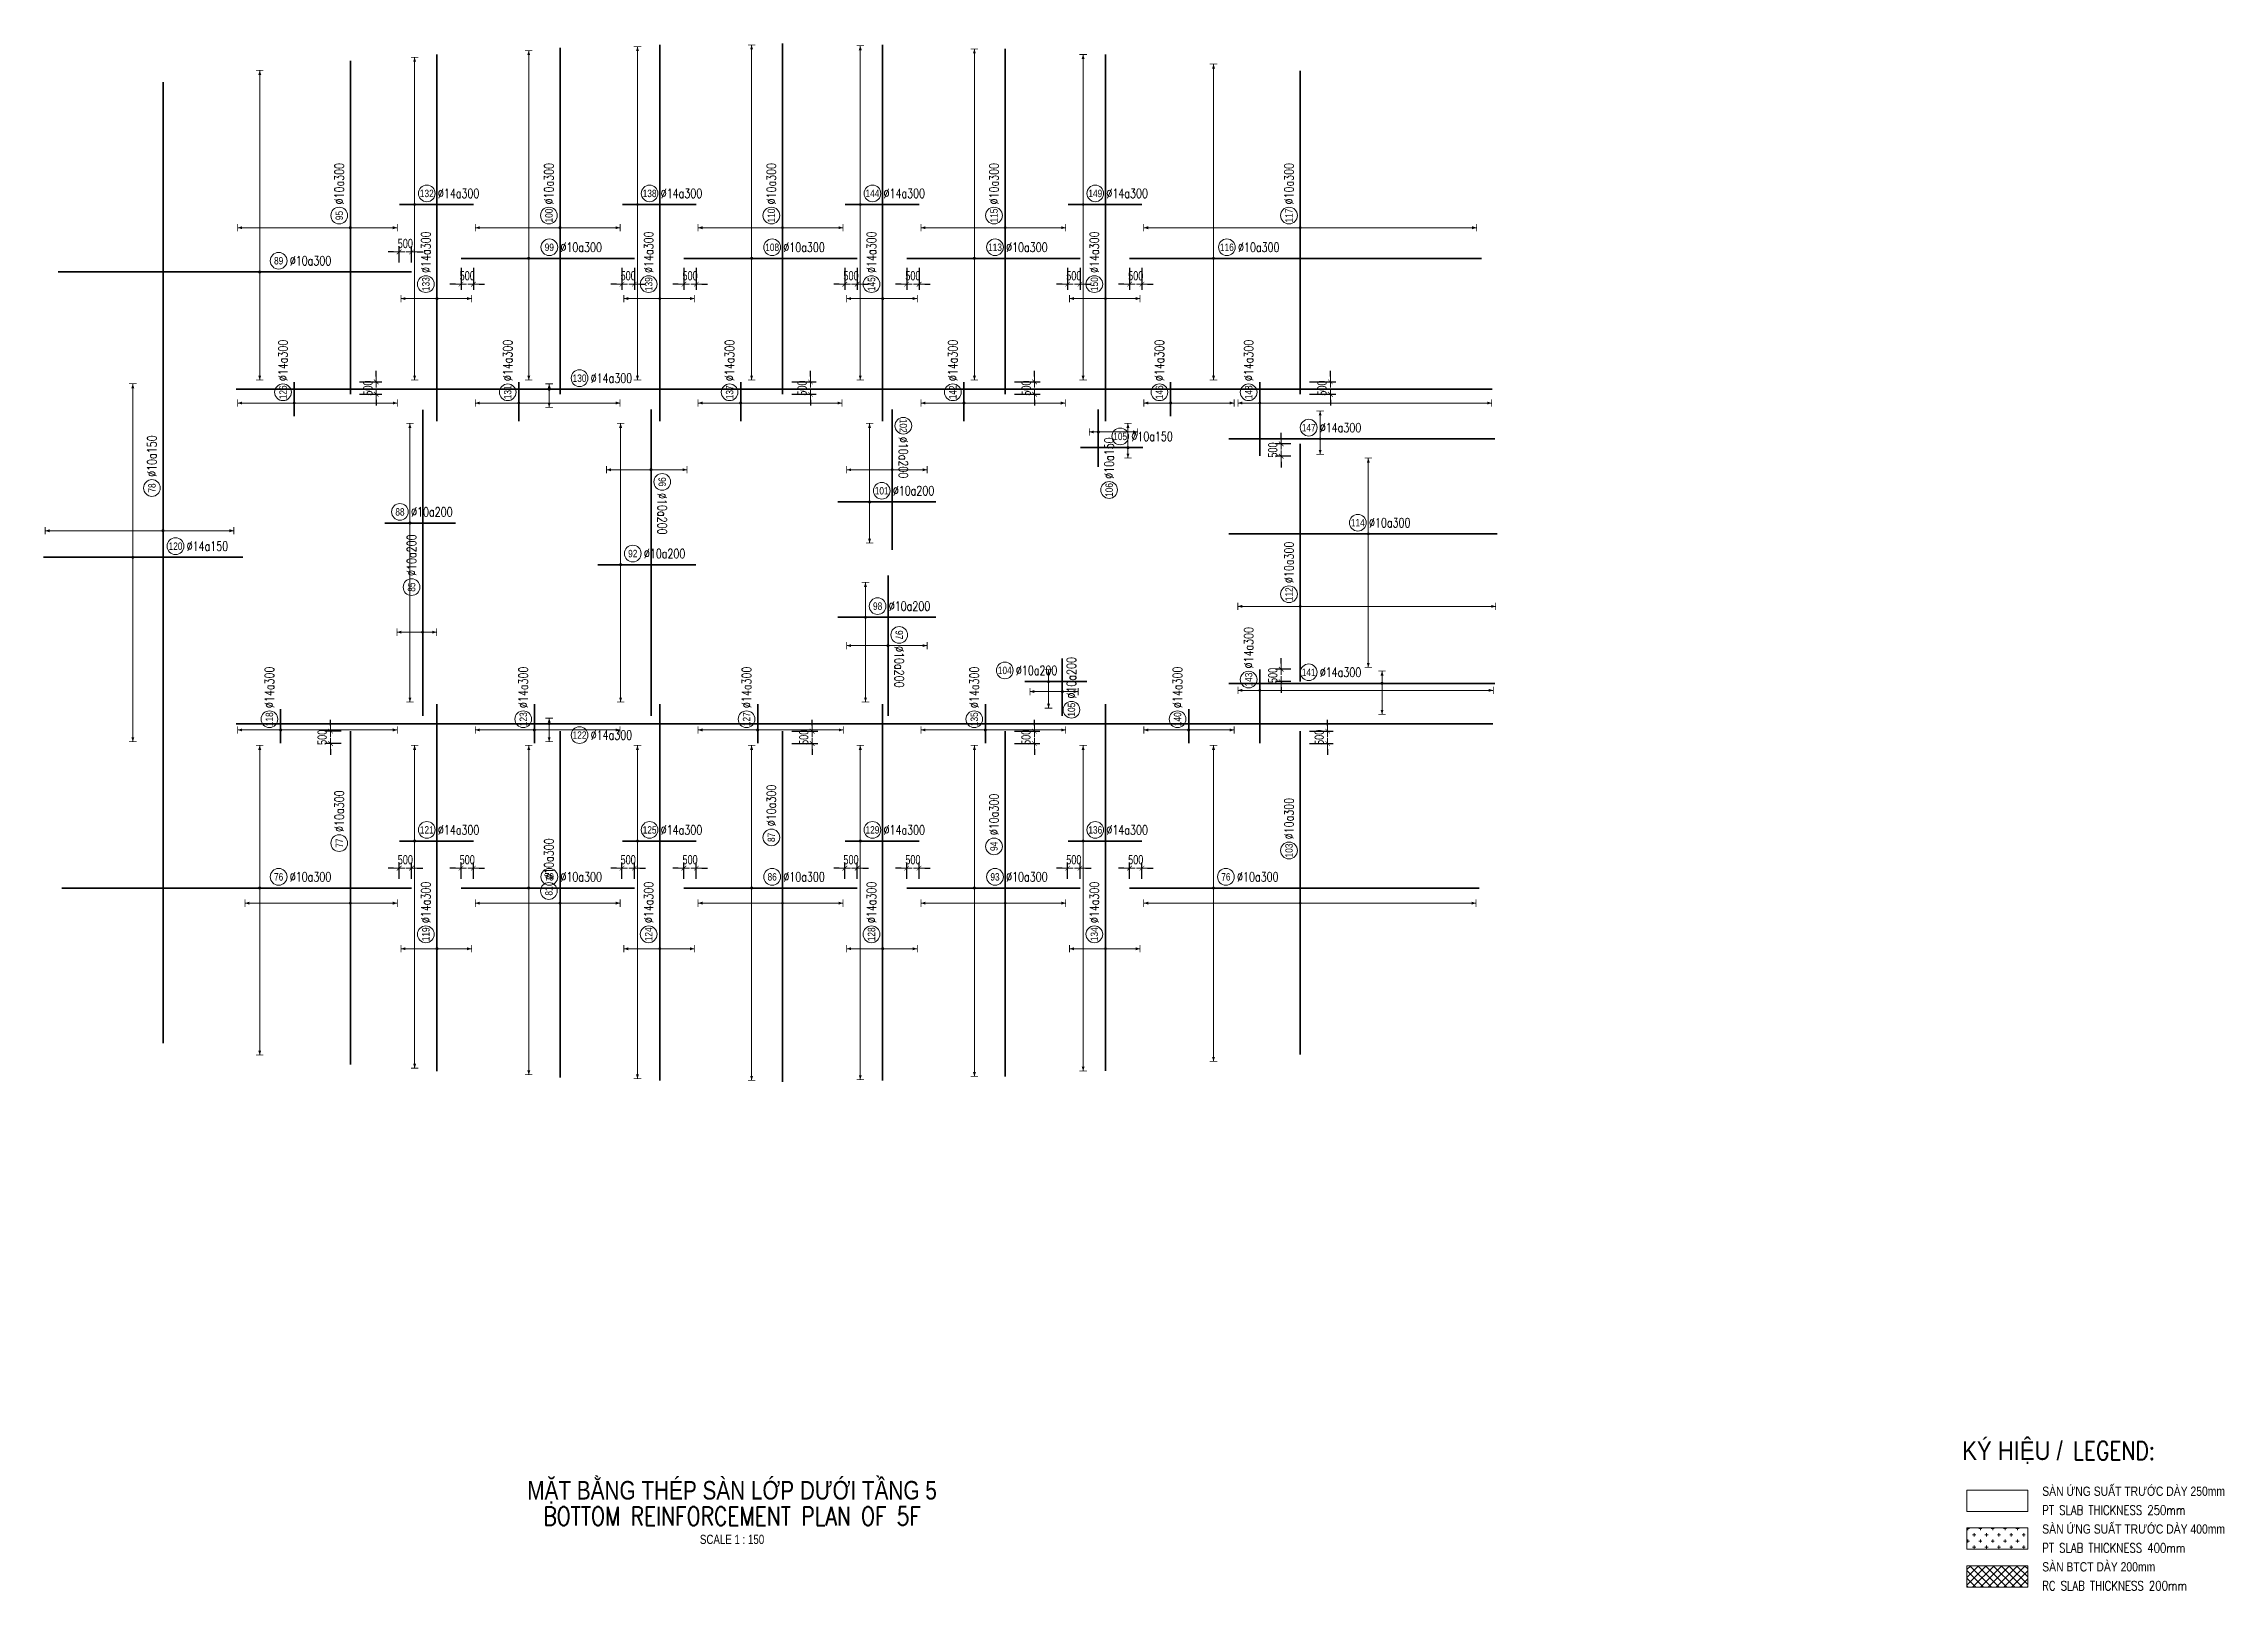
# Model space of a CAD drawing. Header units: millimetres. Extents: x -109376 to 505271, y -20580 to 113678.
# Drawn here: x 29840 to 117919, y 16507 to 78959 of the extents above; entities that cross this region are included whole.
import ezdxf
from ezdxf.enums import TextEntityAlignment as Align

# ---------------------------------------------------------------- set-up
doc = ezdxf.new("R2010")
doc.units = ezdxf.units.MM
doc.layers.get('0').update_dxf_attribs({"lineweight": 20})
doc.layers.get('Defpoints').update_dxf_attribs({"color": 151, "lineweight": 9})
for name, color, linetype, lineweight in [('NDC_S_ANNO', 7, 'Continuous', 20), ('NDC_S_CONTINUOUS', 3, 'Continuous', 20), ('NDC_S_DIM', 1, 'Continuous', 15), ('NDC_S_ENG TEXT', 2, 'Continuous', 20), ('NDC_S_ENG TITLE', 3, 'Continuous', 20), ('NDC_S_HATCH MATERIAL', 8, 'Continuous', 13), ('NDC_S_REBAR', 4, 'Continuous', 35), ('NDC_S_TEXT SYMBOL', 7, 'Continuous', 20), ('NDC_S_VN TEXT', 7, 'Continuous', 20), ('NDC_S_VN TITLE', 6, 'Continuous', 35)]:
    doc.layers.add(name, color=color, linetype=linetype, lineweight=lineweight)
doc.styles.add('ARIAL', font='arial.ttf', dxfattribs={"width": 0.8})
doc.styles.add('NDC_ANNO', font='', dxfattribs={"width": 0.8})
doc.styles.add('NDC_DIM', font='', dxfattribs={"width": 0.75})
doc.styles.add('NDC_EN TXT', font='romans.shx', dxfattribs={"width": 0.8})
doc.styles.add('NDC_VIE TXT', font='arial.ttf', dxfattribs={"width": 0.8})
doc.styles.get('NDC_ANNO').set_extended_font_data('Dotum')
doc.styles.get('NDC_DIM').set_extended_font_data('Dotum')
doc.dimstyles.new('NDC_dim_150', dxfattribs={"dimscale": 150, "dimtxt": 2.5, "dimasz": 1.5, "dimexe": 1.5, "dimexo": 2.5, "dimgap": 1, "dimtad": 1, "dimdec": 0, "dimzin": 0, "dimdsep": 46, "dimtxsty": 'NDC_DIM', "dimblk": 'DIMMARK', "dimcen": 0.09, "dimdle": 1.2, "dimclrd": 1, "dimclre": 1, "dimclrt": 3, "dimadec": 0, "dimazin": 0, "dimtfac": 1, "dimtdec": 0, "dimtix": 1, "dimtofl": 0, "dimtmove": 0, "dimatfit": 3, "dimfxl": 8, "dimfxlon": 1, "dimtolj": 1, "dimtzin": 0, "dimarcsym": 0})

msp = doc.modelspace()

# ---------------------------------------------------------------- texts
at = {"layer": 'NDC_S_ENG TEXT', "attachment_point": 1, "line_spacing_factor": 0.7, "style": 'NDC_EN TXT'}
for s, insert, char_height in [('LEGEND:', (111804.2, 22523.6), 750), ('PT SLAB THICKNESS 250mm', (110561.6, 19934.3), 375), ('PT SLAB THICKNESS 400mm', (110561.6, 18408.3), 375), ('RC SLAB THICKNESS 200mm', (110561.6, 16882.3), 375)]:
    msp.add_mtext_dynamic_manual_height_columns(s, width=11151.525, gutter_width=10, heights=[0], dxfattribs=dict(at, insert=insert, char_height=char_height))
at = {"layer": 'NDC_S_VN TEXT', "style": 'NDC_VIE TXT', "width": 0.85}
msp.add_text('KÝ HIỆU /', height=750, dxfattribs=at).set_placement((107332.2, 22523.6), align=Align.TOP_LEFT)
at = {"layer": 'NDC_S_VN TEXT', "char_height": 375, "attachment_point": 1, "style": 'NDC_VIE TXT'}
for s, insert in [('SÀN ỨNG SUẤT TRƯỚC DÀY 250mm', (110561.6, 20697.7)), ('SÀN ỨNG SUẤT TRƯỚC DÀY 400mm', (110561.6, 19171.7)), ('SÀN BTCT DÀY 200mm', (110561.6, 17645.7))]:
    msp.add_mtext_dynamic_manual_height_columns(s, width=8485.707, gutter_width=10, heights=[0], dxfattribs=dict(at, insert=insert))

# ---------------------------------------------------------------- blocks, each defined once
blk = doc.blocks.new('Drawing name_symbol')
at = {"layer": 'NDC_S_ENG TITLE', "style": 'NDC_EN TXT', "width": 0.8}
blk.add_attdef('SECTDET1', text='', height=5, dxfattribs=at).set_placement((0, 1.01), align=Align.CENTER)
at = {"layer": 'NDC_S_TEXT SYMBOL', "lineweight": 25, "style": 'NDC_ANNO', "width": 0.8}
blk.add_attdef('SSCALE', text='', height=2.5, dxfattribs=at).set_placement((0, -4), align=Align.CENTER)
at = {"layer": 'NDC_S_VN TITLE', "style": 'NDC_VIE TXT', "width": 0.8}
blk.add_attdef('SECTDET2', text='', height=5, dxfattribs=at).set_placement((0, 7.97), align=Align.CENTER)
blk = doc.blocks.new('DIMMARK')
at = {"layer": 'NDC_S_DIM', "color": 1}
blk.add_line((-1.5, 0), (1, 0), dxfattribs=at)
at = {"layer": 'NDC_S_DIM', "color": 2, "const_width": 0.1}
blk.add_lwpolyline([(-0.42, -0.42), (0.42, 0.42)], dxfattribs=at)
blk = doc.blocks.new('*D12')
at = {"layer": 'Defpoints', "color": 0, "transparency": 16777216}
for p in [(44700, 70550), (44200, 69743), (44700, 69743)]:
    blk.add_point(p, dxfattribs=at)
at = {"layer": 'NDC_S_DIM', "color": 1, "lineweight": -2, "transparency": 16777216}
for p, q in [((43975, 70550), (43750, 70550)), ((44200, 70118), (44200, 70775)), ((44700, 70118), (44700, 70775)), ((44925, 70550), (45150, 70550))]:
    blk.add_line(p, q, dxfattribs=at)
at = {"layer": 'NDC_S_DIM', "color": 1, "lineweight": -2, "transparency": 16777216, "xscale": 225, "yscale": 225, "zscale": 225}
blk.add_blockref('DIMMARK', (44200, 70550), dxfattribs=at)
at = {"layer": 'NDC_S_DIM', "color": 1, "lineweight": -2, "transparency": 16777216, "xscale": 225, "yscale": 225, "zscale": 225, "rotation": 180}
blk.add_blockref('DIMMARK', (44700, 70550), dxfattribs=at)
at = {"layer": 'NDC_S_DIM', "color": 3, "transparency": 16777216, "insert": (44450, 70888), "char_height": 375, "attachment_point": 5, "style": 'NDC_DIM'}
blk.add_mtext('\\A1;500', dxfattribs=at)
blk = doc.blocks.new('*D13')
at = {"layer": 'Defpoints', "color": 0, "transparency": 16777216}
for p in [(46700, 70287), (47200, 70287), (47200, 69247)]:
    blk.add_point(p, dxfattribs=at)
at = {"layer": 'NDC_S_DIM', "color": 1, "lineweight": -2, "transparency": 16777216}
for p, q in [((46700, 69912), (46700, 69022)), ((47200, 69912), (47200, 69022)), ((46475, 69247), (46250, 69247)), ((47425, 69247), (47650, 69247))]:
    blk.add_line(p, q, dxfattribs=at)
at = {"layer": 'NDC_S_DIM', "color": 1, "lineweight": -2, "transparency": 16777216, "xscale": 225, "yscale": 225, "zscale": 225}
blk.add_blockref('DIMMARK', (46700, 69247), dxfattribs=at)
at = {"layer": 'NDC_S_DIM', "color": 1, "lineweight": -2, "transparency": 16777216, "xscale": 225, "yscale": 225, "zscale": 225, "rotation": 180}
blk.add_blockref('DIMMARK', (47200, 69247), dxfattribs=at)
at = {"layer": 'NDC_S_DIM', "color": 3, "transparency": 16777216, "insert": (46950, 69585), "char_height": 375, "attachment_point": 5, "style": 'NDC_DIM'}
blk.add_mtext('\\A1;500', dxfattribs=at)
blk = doc.blocks.new('*D14')
at = {"layer": 'Defpoints', "color": 0, "transparency": 16777216}
for p in [(53200, 70287), (53700, 70287), (53200, 69247)]:
    blk.add_point(p, dxfattribs=at)
at = {"layer": 'NDC_S_DIM', "color": 1, "lineweight": -2, "transparency": 16777216}
for p, q in [((53200, 69912), (53200, 69022)), ((53700, 69912), (53700, 69022)), ((52975, 69247), (52750, 69247)), ((53925, 69247), (54150, 69247))]:
    blk.add_line(p, q, dxfattribs=at)
at = {"layer": 'NDC_S_DIM', "color": 1, "lineweight": -2, "transparency": 16777216, "xscale": 225, "yscale": 225, "zscale": 225}
blk.add_blockref('DIMMARK', (53200, 69247), dxfattribs=at)
at = {"layer": 'NDC_S_DIM', "color": 1, "lineweight": -2, "transparency": 16777216, "xscale": 225, "yscale": 225, "zscale": 225, "rotation": 180}
blk.add_blockref('DIMMARK', (53700, 69247), dxfattribs=at)
at = {"layer": 'NDC_S_DIM', "color": 3, "transparency": 16777216, "insert": (53450, 69585), "char_height": 375, "attachment_point": 5, "style": 'NDC_DIM'}
blk.add_mtext('\\A1;500', dxfattribs=at)
blk = doc.blocks.new('*D15')
at = {"layer": 'Defpoints', "color": 0, "transparency": 16777216}
for p in [(55700, 70287), (56200, 70287), (56200, 69247)]:
    blk.add_point(p, dxfattribs=at)
at = {"layer": 'NDC_S_DIM', "color": 1, "lineweight": -2, "transparency": 16777216}
for p, q in [((55700, 69912), (55700, 69022)), ((56200, 69912), (56200, 69022)), ((55475, 69247), (55250, 69247)), ((56425, 69247), (56650, 69247))]:
    blk.add_line(p, q, dxfattribs=at)
at = {"layer": 'NDC_S_DIM', "color": 1, "lineweight": -2, "transparency": 16777216, "xscale": 225, "yscale": 225, "zscale": 225}
blk.add_blockref('DIMMARK', (55700, 69247), dxfattribs=at)
at = {"layer": 'NDC_S_DIM', "color": 1, "lineweight": -2, "transparency": 16777216, "xscale": 225, "yscale": 225, "zscale": 225, "rotation": 180}
blk.add_blockref('DIMMARK', (56200, 69247), dxfattribs=at)
at = {"layer": 'NDC_S_DIM', "color": 3, "transparency": 16777216, "insert": (55950, 69585), "char_height": 375, "attachment_point": 5, "style": 'NDC_DIM'}
blk.add_mtext('\\A1;500', dxfattribs=at)
blk = doc.blocks.new('*D16')
at = {"layer": 'Defpoints', "color": 0, "transparency": 16777216}
for p in [(62200, 70287), (62700, 70287), (62700, 69247)]:
    blk.add_point(p, dxfattribs=at)
at = {"layer": 'NDC_S_DIM', "color": 1, "lineweight": -2, "transparency": 16777216}
for p, q in [((62200, 69912), (62200, 69022)), ((62700, 69912), (62700, 69022)), ((61975, 69247), (61750, 69247)), ((62925, 69247), (63150, 69247))]:
    blk.add_line(p, q, dxfattribs=at)
at = {"layer": 'NDC_S_DIM', "color": 1, "lineweight": -2, "transparency": 16777216, "xscale": 225, "yscale": 225, "zscale": 225}
blk.add_blockref('DIMMARK', (62200, 69247), dxfattribs=at)
at = {"layer": 'NDC_S_DIM', "color": 1, "lineweight": -2, "transparency": 16777216, "xscale": 225, "yscale": 225, "zscale": 225, "rotation": 180}
blk.add_blockref('DIMMARK', (62700, 69247), dxfattribs=at)
at = {"layer": 'NDC_S_DIM', "color": 3, "transparency": 16777216, "insert": (62450, 69585), "char_height": 375, "attachment_point": 5, "style": 'NDC_DIM'}
blk.add_mtext('\\A1;500', dxfattribs=at)
blk = doc.blocks.new('*D17')
at = {"layer": 'Defpoints', "color": 0, "transparency": 16777216}
for p in [(64700, 70287), (65200, 70287), (64700, 69247)]:
    blk.add_point(p, dxfattribs=at)
at = {"layer": 'NDC_S_DIM', "color": 1, "lineweight": -2, "transparency": 16777216}
for p, q in [((64700, 69912), (64700, 69022)), ((65200, 69912), (65200, 69022)), ((64475, 69247), (64250, 69247)), ((65425, 69247), (65650, 69247))]:
    blk.add_line(p, q, dxfattribs=at)
at = {"layer": 'NDC_S_DIM', "color": 1, "lineweight": -2, "transparency": 16777216, "xscale": 225, "yscale": 225, "zscale": 225}
blk.add_blockref('DIMMARK', (64700, 69247), dxfattribs=at)
at = {"layer": 'NDC_S_DIM', "color": 1, "lineweight": -2, "transparency": 16777216, "xscale": 225, "yscale": 225, "zscale": 225, "rotation": 180}
blk.add_blockref('DIMMARK', (65200, 69247), dxfattribs=at)
at = {"layer": 'NDC_S_DIM', "color": 3, "transparency": 16777216, "insert": (64950, 69585), "char_height": 375, "attachment_point": 5, "style": 'NDC_DIM'}
blk.add_mtext('\\A1;500', dxfattribs=at)
blk = doc.blocks.new('*D18')
at = {"layer": 'Defpoints', "color": 0, "transparency": 16777216}
for p in [(71200, 70287), (71700, 70287), (71200, 69247)]:
    blk.add_point(p, dxfattribs=at)
at = {"layer": 'NDC_S_DIM', "color": 1, "lineweight": -2, "transparency": 16777216}
for p, q in [((71200, 69912), (71200, 69022)), ((71700, 69912), (71700, 69022)), ((70975, 69247), (70750, 69247)), ((71925, 69247), (72150, 69247))]:
    blk.add_line(p, q, dxfattribs=at)
at = {"layer": 'NDC_S_DIM', "color": 1, "lineweight": -2, "transparency": 16777216, "xscale": 225, "yscale": 225, "zscale": 225}
blk.add_blockref('DIMMARK', (71200, 69247), dxfattribs=at)
at = {"layer": 'NDC_S_DIM', "color": 1, "lineweight": -2, "transparency": 16777216, "xscale": 225, "yscale": 225, "zscale": 225, "rotation": 180}
blk.add_blockref('DIMMARK', (71700, 69247), dxfattribs=at)
at = {"layer": 'NDC_S_DIM', "color": 3, "transparency": 16777216, "insert": (71450, 69585), "char_height": 375, "attachment_point": 5, "style": 'NDC_DIM'}
blk.add_mtext('\\A1;500', dxfattribs=at)
blk = doc.blocks.new('*D19')
at = {"layer": 'Defpoints', "color": 0, "transparency": 16777216}
for p in [(73700, 70287), (74200, 70287), (74200, 69247)]:
    blk.add_point(p, dxfattribs=at)
at = {"layer": 'NDC_S_DIM', "color": 1, "lineweight": -2, "transparency": 16777216}
for p, q in [((73700, 69912), (73700, 69022)), ((74200, 69912), (74200, 69022)), ((73475, 69247), (73250, 69247)), ((74425, 69247), (74650, 69247))]:
    blk.add_line(p, q, dxfattribs=at)
at = {"layer": 'NDC_S_DIM', "color": 1, "lineweight": -2, "transparency": 16777216, "xscale": 225, "yscale": 225, "zscale": 225}
blk.add_blockref('DIMMARK', (73700, 69247), dxfattribs=at)
at = {"layer": 'NDC_S_DIM', "color": 1, "lineweight": -2, "transparency": 16777216, "xscale": 225, "yscale": 225, "zscale": 225, "rotation": 180}
blk.add_blockref('DIMMARK', (74200, 69247), dxfattribs=at)
at = {"layer": 'NDC_S_DIM', "color": 3, "transparency": 16777216, "insert": (73950, 69585), "char_height": 375, "attachment_point": 5, "style": 'NDC_DIM'}
blk.add_mtext('\\A1;500', dxfattribs=at)
blk = doc.blocks.new('*D20')
at = {"layer": 'Defpoints', "color": 0, "transparency": 16777216}
for p in [(80590, 65300), (80590, 64800), (81810, 64800)]:
    blk.add_point(p, dxfattribs=at)
at = {"layer": 'NDC_S_DIM', "color": 1, "lineweight": -2, "transparency": 16777216}
for p, q in [((80965, 65300), (82035, 65300)), ((81810, 65525), (81810, 65750)), ((80965, 64800), (82035, 64800)), ((81810, 64575), (81810, 64350))]:
    blk.add_line(p, q, dxfattribs=at)
at = {"layer": 'NDC_S_DIM', "color": 1, "lineweight": -2, "transparency": 16777216, "xscale": 225, "yscale": 225, "zscale": 225}
for p, rotation in [((81810, 65300), 270), ((81810, 64800), 90)]:
    blk.add_blockref('DIMMARK', p, dxfattribs=dict(at, rotation=rotation))
at = {"layer": 'NDC_S_DIM', "color": 3, "transparency": 16777216, "insert": (81472, 65050), "char_height": 375, "attachment_point": 5, "rotation": 90, "style": 'NDC_DIM'}
blk.add_mtext('\\A1;500', dxfattribs=at)
blk = doc.blocks.new('*D21')
at = {"layer": 'Defpoints', "color": 0, "transparency": 16777216}
for p in [(80590, 62800), (79825, 62300), (80590, 62300)]:
    blk.add_point(p, dxfattribs=at)
at = {"layer": 'NDC_S_DIM', "color": 1, "lineweight": -2, "transparency": 16777216}
for p, q in [((80215, 62800), (79600, 62800)), ((79825, 63025), (79825, 63250)), ((80215, 62300), (79600, 62300)), ((79825, 62075), (79825, 61850))]:
    blk.add_line(p, q, dxfattribs=at)
at = {"layer": 'NDC_S_DIM', "color": 1, "lineweight": -2, "transparency": 16777216, "xscale": 225, "yscale": 225, "zscale": 225}
for p, rotation in [((79825, 62800), 270), ((79825, 62300), 90)]:
    blk.add_blockref('DIMMARK', p, dxfattribs=dict(at, rotation=rotation))
at = {"layer": 'NDC_S_DIM', "color": 3, "transparency": 16777216, "insert": (79487, 62550), "char_height": 375, "attachment_point": 5, "rotation": 90, "style": 'NDC_DIM'}
blk.add_mtext('\\A1;500', dxfattribs=at)
blk = doc.blocks.new('*D22')
at = {"layer": 'Defpoints', "color": 0, "transparency": 16777216}
for p in [(79825, 53700), (80590, 53700), (80590, 53200)]:
    blk.add_point(p, dxfattribs=at)
at = {"layer": 'NDC_S_DIM', "color": 1, "lineweight": -2, "transparency": 16777216}
for p, q in [((79825, 53925), (79825, 54150)), ((80215, 53700), (79600, 53700)), ((80215, 53200), (79600, 53200)), ((79825, 52975), (79825, 52750))]:
    blk.add_line(p, q, dxfattribs=at)
at = {"layer": 'NDC_S_DIM', "color": 1, "lineweight": -2, "transparency": 16777216, "xscale": 225, "yscale": 225, "zscale": 225}
for p, rotation in [((79825, 53700), 270), ((79825, 53200), 90)]:
    blk.add_blockref('DIMMARK', p, dxfattribs=dict(at, rotation=rotation))
at = {"layer": 'NDC_S_DIM', "color": 3, "transparency": 16777216, "insert": (79487, 53450), "char_height": 375, "attachment_point": 5, "rotation": 90, "style": 'NDC_DIM'}
blk.add_mtext('\\A1;500', dxfattribs=at)
blk = doc.blocks.new('*D23')
at = {"layer": 'Defpoints', "color": 0, "transparency": 16777216}
for p in [(80590, 51200), (80590, 50700), (81700, 50700)]:
    blk.add_point(p, dxfattribs=at)
at = {"layer": 'NDC_S_DIM', "color": 1, "lineweight": -2, "transparency": 16777216}
for p, q in [((80965, 51200), (81925, 51200)), ((81700, 51425), (81700, 51650)), ((80965, 50700), (81925, 50700)), ((81700, 50475), (81700, 50250))]:
    blk.add_line(p, q, dxfattribs=at)
at = {"layer": 'NDC_S_DIM', "color": 1, "lineweight": -2, "transparency": 16777216, "xscale": 225, "yscale": 225, "zscale": 225}
for p, rotation in [((81700, 51200), 270), ((81700, 50700), 90)]:
    blk.add_blockref('DIMMARK', p, dxfattribs=dict(at, rotation=rotation))
at = {"layer": 'NDC_S_DIM', "color": 3, "transparency": 16777216, "insert": (81362, 50950), "char_height": 375, "attachment_point": 5, "rotation": 90, "style": 'NDC_DIM'}
blk.add_mtext('\\A1;500', dxfattribs=at)
blk = doc.blocks.new('*D24')
at = {"layer": 'Defpoints', "color": 0, "transparency": 16777216}
for p in [(74200, 45668), (73700, 44867), (74200, 44867)]:
    blk.add_point(p, dxfattribs=at)
at = {"layer": 'NDC_S_DIM', "color": 1, "lineweight": -2, "transparency": 16777216}
for p, q in [((73700, 45242), (73700, 45893)), ((74200, 45242), (74200, 45893)), ((73475, 45668), (73250, 45668)), ((74425, 45668), (74650, 45668))]:
    blk.add_line(p, q, dxfattribs=at)
at = {"layer": 'NDC_S_DIM', "color": 1, "lineweight": -2, "transparency": 16777216, "xscale": 225, "yscale": 225, "zscale": 225}
blk.add_blockref('DIMMARK', (73700, 45668), dxfattribs=at)
at = {"layer": 'NDC_S_DIM', "color": 1, "lineweight": -2, "transparency": 16777216, "xscale": 225, "yscale": 225, "zscale": 225, "rotation": 180}
blk.add_blockref('DIMMARK', (74200, 45668), dxfattribs=at)
at = {"layer": 'NDC_S_DIM', "color": 3, "transparency": 16777216, "insert": (73950, 46006), "char_height": 375, "attachment_point": 5, "style": 'NDC_DIM'}
blk.add_mtext('\\A1;500', dxfattribs=at)
blk = doc.blocks.new('*D25')
at = {"layer": 'Defpoints', "color": 0, "transparency": 16777216}
for p in [(71200, 45668), (71200, 44867), (71700, 44867)]:
    blk.add_point(p, dxfattribs=at)
at = {"layer": 'NDC_S_DIM', "color": 1, "lineweight": -2, "transparency": 16777216}
for p, q in [((71200, 45242), (71200, 45893)), ((71700, 45242), (71700, 45893)), ((70975, 45668), (70750, 45668)), ((71925, 45668), (72150, 45668))]:
    blk.add_line(p, q, dxfattribs=at)
at = {"layer": 'NDC_S_DIM', "color": 1, "lineweight": -2, "transparency": 16777216, "xscale": 225, "yscale": 225, "zscale": 225}
blk.add_blockref('DIMMARK', (71200, 45668), dxfattribs=at)
at = {"layer": 'NDC_S_DIM', "color": 1, "lineweight": -2, "transparency": 16777216, "xscale": 225, "yscale": 225, "zscale": 225, "rotation": 180}
blk.add_blockref('DIMMARK', (71700, 45668), dxfattribs=at)
at = {"layer": 'NDC_S_DIM', "color": 3, "transparency": 16777216, "insert": (71450, 46006), "char_height": 375, "attachment_point": 5, "style": 'NDC_DIM'}
blk.add_mtext('\\A1;500', dxfattribs=at)
blk = doc.blocks.new('*D26')
at = {"layer": 'Defpoints', "color": 0, "transparency": 16777216}
for p in [(65200, 45668), (64700, 44867), (65200, 44867)]:
    blk.add_point(p, dxfattribs=at)
at = {"layer": 'NDC_S_DIM', "color": 1, "lineweight": -2, "transparency": 16777216}
for p, q in [((64700, 45242), (64700, 45893)), ((65200, 45242), (65200, 45893)), ((64475, 45668), (64250, 45668)), ((65425, 45668), (65650, 45668))]:
    blk.add_line(p, q, dxfattribs=at)
at = {"layer": 'NDC_S_DIM', "color": 1, "lineweight": -2, "transparency": 16777216, "xscale": 225, "yscale": 225, "zscale": 225}
blk.add_blockref('DIMMARK', (64700, 45668), dxfattribs=at)
at = {"layer": 'NDC_S_DIM', "color": 1, "lineweight": -2, "transparency": 16777216, "xscale": 225, "yscale": 225, "zscale": 225, "rotation": 180}
blk.add_blockref('DIMMARK', (65200, 45668), dxfattribs=at)
at = {"layer": 'NDC_S_DIM', "color": 3, "transparency": 16777216, "insert": (64950, 46006), "char_height": 375, "attachment_point": 5, "style": 'NDC_DIM'}
blk.add_mtext('\\A1;500', dxfattribs=at)
blk = doc.blocks.new('*D27')
at = {"layer": 'Defpoints', "color": 0, "transparency": 16777216}
for p in [(62200, 45668), (62200, 44867), (62700, 44867)]:
    blk.add_point(p, dxfattribs=at)
at = {"layer": 'NDC_S_DIM', "color": 1, "lineweight": -2, "transparency": 16777216}
for p, q in [((62200, 45242), (62200, 45893)), ((62700, 45242), (62700, 45893)), ((61975, 45668), (61750, 45668)), ((62925, 45668), (63150, 45668))]:
    blk.add_line(p, q, dxfattribs=at)
at = {"layer": 'NDC_S_DIM', "color": 1, "lineweight": -2, "transparency": 16777216, "xscale": 225, "yscale": 225, "zscale": 225}
blk.add_blockref('DIMMARK', (62200, 45668), dxfattribs=at)
at = {"layer": 'NDC_S_DIM', "color": 1, "lineweight": -2, "transparency": 16777216, "xscale": 225, "yscale": 225, "zscale": 225, "rotation": 180}
blk.add_blockref('DIMMARK', (62700, 45668), dxfattribs=at)
at = {"layer": 'NDC_S_DIM', "color": 3, "transparency": 16777216, "insert": (62450, 46006), "char_height": 375, "attachment_point": 5, "style": 'NDC_DIM'}
blk.add_mtext('\\A1;500', dxfattribs=at)
blk = doc.blocks.new('*D28')
at = {"layer": 'Defpoints', "color": 0, "transparency": 16777216}
for p in [(56200, 45668), (55700, 44867), (56200, 44867)]:
    blk.add_point(p, dxfattribs=at)
at = {"layer": 'NDC_S_DIM', "color": 1, "lineweight": -2, "transparency": 16777216}
for p, q in [((55700, 45242), (55700, 45893)), ((56200, 45242), (56200, 45893)), ((55475, 45668), (55250, 45668)), ((56425, 45668), (56650, 45668))]:
    blk.add_line(p, q, dxfattribs=at)
at = {"layer": 'NDC_S_DIM', "color": 1, "lineweight": -2, "transparency": 16777216, "xscale": 225, "yscale": 225, "zscale": 225}
blk.add_blockref('DIMMARK', (55700, 45668), dxfattribs=at)
at = {"layer": 'NDC_S_DIM', "color": 1, "lineweight": -2, "transparency": 16777216, "xscale": 225, "yscale": 225, "zscale": 225, "rotation": 180}
blk.add_blockref('DIMMARK', (56200, 45668), dxfattribs=at)
at = {"layer": 'NDC_S_DIM', "color": 3, "transparency": 16777216, "insert": (55950, 46006), "char_height": 375, "attachment_point": 5, "style": 'NDC_DIM'}
blk.add_mtext('\\A1;500', dxfattribs=at)
blk = doc.blocks.new('*D29')
at = {"layer": 'Defpoints', "color": 0, "transparency": 16777216}
for p in [(53200, 45668), (53200, 44867), (53700, 44867)]:
    blk.add_point(p, dxfattribs=at)
at = {"layer": 'NDC_S_DIM', "color": 1, "lineweight": -2, "transparency": 16777216}
for p, q in [((53200, 45242), (53200, 45893)), ((53700, 45242), (53700, 45893)), ((52975, 45668), (52750, 45668)), ((53925, 45668), (54150, 45668))]:
    blk.add_line(p, q, dxfattribs=at)
at = {"layer": 'NDC_S_DIM', "color": 1, "lineweight": -2, "transparency": 16777216, "xscale": 225, "yscale": 225, "zscale": 225}
blk.add_blockref('DIMMARK', (53200, 45668), dxfattribs=at)
at = {"layer": 'NDC_S_DIM', "color": 1, "lineweight": -2, "transparency": 16777216, "xscale": 225, "yscale": 225, "zscale": 225, "rotation": 180}
blk.add_blockref('DIMMARK', (53700, 45668), dxfattribs=at)
at = {"layer": 'NDC_S_DIM', "color": 3, "transparency": 16777216, "insert": (53450, 46006), "char_height": 375, "attachment_point": 5, "style": 'NDC_DIM'}
blk.add_mtext('\\A1;500', dxfattribs=at)
blk = doc.blocks.new('*D30')
at = {"layer": 'Defpoints', "color": 0, "transparency": 16777216}
for p in [(47200, 45668), (46700, 44867), (47200, 44867)]:
    blk.add_point(p, dxfattribs=at)
at = {"layer": 'NDC_S_DIM', "color": 1, "lineweight": -2, "transparency": 16777216}
for p, q in [((46700, 45242), (46700, 45893)), ((47200, 45242), (47200, 45893)), ((46475, 45668), (46250, 45668)), ((47425, 45668), (47650, 45668))]:
    blk.add_line(p, q, dxfattribs=at)
at = {"layer": 'NDC_S_DIM', "color": 1, "lineweight": -2, "transparency": 16777216, "xscale": 225, "yscale": 225, "zscale": 225}
blk.add_blockref('DIMMARK', (46700, 45668), dxfattribs=at)
at = {"layer": 'NDC_S_DIM', "color": 1, "lineweight": -2, "transparency": 16777216, "xscale": 225, "yscale": 225, "zscale": 225, "rotation": 180}
blk.add_blockref('DIMMARK', (47200, 45668), dxfattribs=at)
at = {"layer": 'NDC_S_DIM', "color": 3, "transparency": 16777216, "insert": (46950, 46006), "char_height": 375, "attachment_point": 5, "style": 'NDC_DIM'}
blk.add_mtext('\\A1;500', dxfattribs=at)
blk = doc.blocks.new('*D31')
at = {"layer": 'Defpoints', "color": 0, "transparency": 16777216}
for p in [(44200, 45668), (44200, 44867), (44700, 44867)]:
    blk.add_point(p, dxfattribs=at)
at = {"layer": 'NDC_S_DIM', "color": 1, "lineweight": -2, "transparency": 16777216}
for p, q in [((44200, 45242), (44200, 45893)), ((44700, 45242), (44700, 45893)), ((43975, 45668), (43750, 45668)), ((44925, 45668), (45150, 45668))]:
    blk.add_line(p, q, dxfattribs=at)
at = {"layer": 'NDC_S_DIM', "color": 1, "lineweight": -2, "transparency": 16777216, "xscale": 225, "yscale": 225, "zscale": 225}
blk.add_blockref('DIMMARK', (44200, 45668), dxfattribs=at)
at = {"layer": 'NDC_S_DIM', "color": 1, "lineweight": -2, "transparency": 16777216, "xscale": 225, "yscale": 225, "zscale": 225, "rotation": 180}
blk.add_blockref('DIMMARK', (44700, 45668), dxfattribs=at)
at = {"layer": 'NDC_S_DIM', "color": 3, "transparency": 16777216, "insert": (44450, 46006), "char_height": 375, "attachment_point": 5, "style": 'NDC_DIM'}
blk.add_mtext('\\A1;500', dxfattribs=at)
blk = doc.blocks.new('*D32')
at = {"layer": 'Defpoints', "color": 0, "transparency": 16777216}
for p in [(42230, 65300), (43277, 65300), (42230, 64800)]:
    blk.add_point(p, dxfattribs=at)
at = {"layer": 'NDC_S_DIM', "color": 1, "lineweight": -2, "transparency": 16777216}
for p, q in [((42605, 65300), (43502, 65300)), ((43277, 65525), (43277, 65750)), ((42605, 64800), (43502, 64800)), ((43277, 64575), (43277, 64350))]:
    blk.add_line(p, q, dxfattribs=at)
at = {"layer": 'NDC_S_DIM', "color": 1, "lineweight": -2, "transparency": 16777216, "xscale": 225, "yscale": 225, "zscale": 225}
for p, rotation in [((43277, 65300), 270), ((43277, 64800), 90)]:
    blk.add_blockref('DIMMARK', p, dxfattribs=dict(at, rotation=rotation))
at = {"layer": 'NDC_S_DIM', "color": 3, "transparency": 16777216, "insert": (42939, 65050), "char_height": 375, "attachment_point": 5, "rotation": 90, "style": 'NDC_DIM'}
blk.add_mtext('\\A1;500', dxfattribs=at)
blk = doc.blocks.new('*D33')
at = {"layer": 'Defpoints', "color": 0, "transparency": 16777216}
for p in [(59683, 65300), (60815, 65300), (59683, 64800)]:
    blk.add_point(p, dxfattribs=at)
at = {"layer": 'NDC_S_DIM', "color": 1, "lineweight": -2, "transparency": 16777216}
for p, q in [((60058, 65300), (61040, 65300)), ((60815, 65525), (60815, 65750)), ((60058, 64800), (61040, 64800)), ((60815, 64575), (60815, 64350))]:
    blk.add_line(p, q, dxfattribs=at)
at = {"layer": 'NDC_S_DIM', "color": 1, "lineweight": -2, "transparency": 16777216, "xscale": 225, "yscale": 225, "zscale": 225}
for p, rotation in [((60815, 65300), 270), ((60815, 64800), 90)]:
    blk.add_blockref('DIMMARK', p, dxfattribs=dict(at, rotation=rotation))
at = {"layer": 'NDC_S_DIM', "color": 3, "transparency": 16777216, "insert": (60477, 65050), "char_height": 375, "attachment_point": 5, "rotation": 90, "style": 'NDC_DIM'}
blk.add_mtext('\\A1;500', dxfattribs=at)
blk = doc.blocks.new('*D34')
at = {"layer": 'Defpoints', "color": 0, "transparency": 16777216}
for p in [(68675, 65300), (69866, 65300), (68675, 64800)]:
    blk.add_point(p, dxfattribs=at)
at = {"layer": 'NDC_S_DIM', "color": 1, "lineweight": -2, "transparency": 16777216}
for p, q in [((69050, 65300), (70091, 65300)), ((69866, 65525), (69866, 65750)), ((69050, 64800), (70091, 64800)), ((69866, 64575), (69866, 64350))]:
    blk.add_line(p, q, dxfattribs=at)
at = {"layer": 'NDC_S_DIM', "color": 1, "lineweight": -2, "transparency": 16777216, "xscale": 225, "yscale": 225, "zscale": 225}
for p, rotation in [((69866, 65300), 270), ((69866, 64800), 90)]:
    blk.add_blockref('DIMMARK', p, dxfattribs=dict(at, rotation=rotation))
at = {"layer": 'NDC_S_DIM', "color": 3, "transparency": 16777216, "insert": (69528, 65050), "char_height": 375, "attachment_point": 5, "rotation": 90, "style": 'NDC_DIM'}
blk.add_mtext('\\A1;500', dxfattribs=at)
blk = doc.blocks.new('*D35')
at = {"layer": 'Defpoints', "color": 0, "transparency": 16777216}
for p in [(68675, 51200), (68675, 50700), (69855, 50700)]:
    blk.add_point(p, dxfattribs=at)
at = {"layer": 'NDC_S_DIM', "color": 1, "lineweight": -2, "transparency": 16777216}
for p, q in [((69050, 51200), (70080, 51200)), ((69855, 51425), (69855, 51650)), ((69050, 50700), (70080, 50700)), ((69855, 50475), (69855, 50250))]:
    blk.add_line(p, q, dxfattribs=at)
at = {"layer": 'NDC_S_DIM', "color": 1, "lineweight": -2, "transparency": 16777216, "xscale": 225, "yscale": 225, "zscale": 225}
for p, rotation in [((69855, 51200), 270), ((69855, 50700), 90)]:
    blk.add_blockref('DIMMARK', p, dxfattribs=dict(at, rotation=rotation))
at = {"layer": 'NDC_S_DIM', "color": 3, "transparency": 16777216, "insert": (69518, 50950), "char_height": 375, "attachment_point": 5, "rotation": 90, "style": 'NDC_DIM'}
blk.add_mtext('\\A1;500', dxfattribs=at)
blk = doc.blocks.new('*D36')
at = {"layer": 'Defpoints', "color": 0, "transparency": 16777216}
for p in [(59683, 51200), (59683, 50700), (60882, 50700)]:
    blk.add_point(p, dxfattribs=at)
at = {"layer": 'NDC_S_DIM', "color": 1, "lineweight": -2, "transparency": 16777216}
for p, q in [((60058, 51200), (61107, 51200)), ((60882, 51425), (60882, 51650)), ((60058, 50700), (61107, 50700)), ((60882, 50475), (60882, 50250))]:
    blk.add_line(p, q, dxfattribs=at)
at = {"layer": 'NDC_S_DIM', "color": 1, "lineweight": -2, "transparency": 16777216, "xscale": 225, "yscale": 225, "zscale": 225}
for p, rotation in [((60882, 51200), 270), ((60882, 50700), 90)]:
    blk.add_blockref('DIMMARK', p, dxfattribs=dict(at, rotation=rotation))
at = {"layer": 'NDC_S_DIM', "color": 3, "transparency": 16777216, "insert": (60544, 50950), "char_height": 375, "attachment_point": 5, "rotation": 90, "style": 'NDC_DIM'}
blk.add_mtext('\\A1;500', dxfattribs=at)
blk = doc.blocks.new('*D37')
at = {"layer": 'Defpoints', "color": 0, "transparency": 16777216}
for p in [(42230, 51200), (41429, 50700), (42230, 50700)]:
    blk.add_point(p, dxfattribs=at)
at = {"layer": 'NDC_S_DIM', "color": 1, "lineweight": -2, "transparency": 16777216}
for p, q in [((41855, 51200), (41204, 51200)), ((41429, 51425), (41429, 51650)), ((41855, 50700), (41204, 50700)), ((41429, 50475), (41429, 50250))]:
    blk.add_line(p, q, dxfattribs=at)
at = {"layer": 'NDC_S_DIM', "color": 1, "lineweight": -2, "transparency": 16777216, "xscale": 225, "yscale": 225, "zscale": 225}
for p, rotation in [((41429, 51200), 270), ((41429, 50700), 90)]:
    blk.add_blockref('DIMMARK', p, dxfattribs=dict(at, rotation=rotation))
at = {"layer": 'NDC_S_DIM', "color": 3, "transparency": 16777216, "insert": (41091, 50950), "char_height": 375, "attachment_point": 5, "rotation": 90, "style": 'NDC_DIM'}
blk.add_mtext('\\A1;500', dxfattribs=at)
blk = doc.blocks.new('*U205')
h = blk.add_hatch(color=6)
edge = h.paths.add_edge_path()
edge.add_arc((27.07, 0), 0.3, 0, 360)
at = {"layer": 'NDC_S_DIM', "color": 8}
for q in [(27.07, 1.49), (27.07, -4.84)]:
    blk.add_line((27.07, 0), q, dxfattribs=at)
for points in [[(26.07, 1.49, 0.2, 0.2, 0), (28.07, 1.49, 0, 0, 0)], [(26.07, -4.84, 0.2, 0.2, 0), (28.07, -4.84, 0, 0, 0)]]:
    blk.add_lwpolyline(points, format="xyseb", dxfattribs=at)
at = {"layer": 'NDC_S_DIM', "color": 6}
blk.add_circle((27.07, 0), 0.3, dxfattribs=at)
at = {"layer": 'NDC_S_DIM'}
blk.add_circle((35.24, 3), 2.25, dxfattribs=at)
at = {"layer": 'NDC_S_DIM', "color": 8}
for points in [[(26.67, 0.29), (27.07, 1.49), (27.47, 0.29)], [(26.67, -3.64), (27.07, -4.84), (27.47, -3.64)]]:
    blk.add_solid(points, dxfattribs=at)
at = {"layer": 'NDC_S_REBAR'}
for p, q in [((0, 0), (-57.23, 0)), ((-57.23, 0), (-57.23, 0)), ((0, 0), (281, 0)), ((281, 0), (281, 0)), ((281, 0), (281, 0)), ((-57.23, 0), (-57.23, 0))]:
    blk.add_line(p, q, dxfattribs=at)
at = {"layer": 'NDC_S_VN TEXT', "style": 'ARIAL', "width": 0.8}
blk.add_attdef('KHT', text='', height=2, dxfattribs=at).set_placement((35.24, 3), align=Align.MIDDLE_CENTER)
at = {"layer": 'NDC_S_VN TEXT', "color": 3, "style": 'NDC_EN TXT', "width": 0.75}
blk.add_attdef('DKT', (38.24, 1.75), '', height=2.5, dxfattribs=at)
blk = doc.blocks.new('*U204')
h = blk.add_hatch(color=6)
edge = h.paths.add_edge_path()
edge.add_arc((-7.93, 0), 0.3, 0, 360)
at = {"layer": 'NDC_S_DIM', "color": 8}
for q in [(-7.93, 55.92), (-7.93, -32.75)]:
    blk.add_line((-7.93, 0), q, dxfattribs=at)
for points in [[(-8.93, 55.92, 0.2, 0.2, 0), (-6.93, 55.92, 0, 0, 0)], [(-8.93, -32.75, 0.2, 0.2, 0), (-6.93, -32.75, 0, 0, 0)]]:
    blk.add_lwpolyline(points, format="xyseb", dxfattribs=at)
at = {"layer": 'NDC_S_DIM', "color": 6}
blk.add_circle((-7.93, 0), 0.3, dxfattribs=at)
at = {"layer": 'NDC_S_DIM'}
blk.add_circle((-2.39, 3), 2.25, dxfattribs=at)
at = {"layer": 'NDC_S_DIM', "color": 8}
for points in [[(-8.33, 54.72), (-7.93, 55.92), (-7.53, 54.72)], [(-8.33, -31.55), (-7.93, -32.75), (-7.53, -31.55)]]:
    blk.add_solid(points, dxfattribs=at)
at = {"layer": 'NDC_S_REBAR'}
for p, q in [((0, 0), (-26.16, 0)), ((-26.16, 0), (-26.16, 0)), ((0, 0), (20.5, 0)), ((20.5, 0), (20.5, 0)), ((20.5, 0), (20.5, 0)), ((-26.16, 0), (-26.16, 0))]:
    blk.add_line(p, q, dxfattribs=at)
at = {"layer": 'NDC_S_VN TEXT', "style": 'ARIAL', "width": 0.8}
blk.add_attdef('KHT', text='', height=2, dxfattribs=at).set_placement((-2.39, 3), align=Align.MIDDLE_CENTER)
at = {"layer": 'NDC_S_VN TEXT', "color": 3, "style": 'NDC_EN TXT', "width": 0.75}
blk.add_attdef('DKT', (0.61, 1.75), '', height=2.5, dxfattribs=at)
blk = doc.blocks.new('*U203')
h = blk.add_hatch(color=6)
edge = h.paths.add_edge_path()
edge.add_arc((-7.93, 0), 0.3, 0, 360)
at = {"layer": 'NDC_S_DIM', "color": 8}
for q in [(-7.93, 57.44), (-7.93, -32.75)]:
    blk.add_line((-7.93, 0), q, dxfattribs=at)
for points in [[(-8.93, 57.44, 0.2, 0.2, 0), (-6.93, 57.44, 0, 0, 0)], [(-8.93, -32.75, 0.2, 0.2, 0), (-6.93, -32.75, 0, 0, 0)]]:
    blk.add_lwpolyline(points, format="xyseb", dxfattribs=at)
at = {"layer": 'NDC_S_DIM', "color": 6}
blk.add_circle((-7.93, 0), 0.3, dxfattribs=at)
at = {"layer": 'NDC_S_DIM'}
blk.add_circle((-2.39, 3), 2.25, dxfattribs=at)
at = {"layer": 'NDC_S_DIM', "color": 8}
for points in [[(-8.33, 56.24), (-7.93, 57.44), (-7.53, 56.24)], [(-8.33, -31.55), (-7.93, -32.75), (-7.53, -31.55)]]:
    blk.add_solid(points, dxfattribs=at)
at = {"layer": 'NDC_S_REBAR'}
for p, q in [((0, 0), (-26.16, 0)), ((-26.16, 0), (-26.16, 0)), ((0, 0), (20.5, 0)), ((20.5, 0), (20.5, 0)), ((20.5, 0), (20.5, 0)), ((-26.16, 0), (-26.16, 0))]:
    blk.add_line(p, q, dxfattribs=at)
at = {"layer": 'NDC_S_VN TEXT', "style": 'ARIAL', "width": 0.8}
blk.add_attdef('KHT', text='', height=2, dxfattribs=at).set_placement((-2.39, 3), align=Align.MIDDLE_CENTER)
at = {"layer": 'NDC_S_VN TEXT', "color": 3, "style": 'NDC_EN TXT', "width": 0.75}
blk.add_attdef('DKT', (0.61, 1.75), '', height=2.5, dxfattribs=at)
blk = doc.blocks.new('*U202')
h = blk.add_hatch(color=6)
edge = h.paths.add_edge_path()
edge.add_arc((-7.93, 0), 0.3, 0, 360)
at = {"layer": 'NDC_S_DIM', "color": 8}
for q in [(-7.93, 56.37), (-7.93, -32.75)]:
    blk.add_line((-7.93, 0), q, dxfattribs=at)
for points in [[(-8.93, 56.37, 0.2, 0.2, 0), (-6.93, 56.37, 0, 0, 0)], [(-8.93, -32.75, 0.2, 0.2, 0), (-6.93, -32.75, 0, 0, 0)]]:
    blk.add_lwpolyline(points, format="xyseb", dxfattribs=at)
at = {"layer": 'NDC_S_DIM', "color": 6}
blk.add_circle((-7.93, 0), 0.3, dxfattribs=at)
at = {"layer": 'NDC_S_DIM'}
blk.add_circle((-2.39, 3), 2.25, dxfattribs=at)
at = {"layer": 'NDC_S_DIM', "color": 8}
for points in [[(-8.33, 55.17), (-7.93, 56.37), (-7.53, 55.17)], [(-8.33, -31.55), (-7.93, -32.75), (-7.53, -31.55)]]:
    blk.add_solid(points, dxfattribs=at)
at = {"layer": 'NDC_S_REBAR'}
for p, q in [((0, 0), (-26.16, 0)), ((-26.16, 0), (-26.16, 0)), ((0, 0), (20.5, 0)), ((20.5, 0), (20.5, 0)), ((20.5, 0), (20.5, 0)), ((-26.16, 0), (-26.16, 0))]:
    blk.add_line(p, q, dxfattribs=at)
at = {"layer": 'NDC_S_VN TEXT', "style": 'ARIAL', "width": 0.8}
blk.add_attdef('KHT', text='', height=2, dxfattribs=at).set_placement((-2.39, 3), align=Align.MIDDLE_CENTER)
at = {"layer": 'NDC_S_VN TEXT', "color": 3, "style": 'NDC_EN TXT', "width": 0.75}
blk.add_attdef('DKT', (0.61, 1.75), '', height=2.5, dxfattribs=at)
blk = doc.blocks.new('*U201')
h = blk.add_hatch(color=6)
edge = h.paths.add_edge_path()
edge.add_arc((-3.55, 0), 0.3, 0, 360)
at = {"layer": 'NDC_S_DIM', "color": 8}
for q in [(-3.55, 52.3), (-3.55, -32.75)]:
    blk.add_line((-3.55, 0), q, dxfattribs=at)
for points in [[(-4.55, 52.3, 0.2, 0.2, 0), (-2.55, 52.3, 0, 0, 0)], [(-4.55, -32.75, 0.2, 0.2, 0), (-2.55, -32.75, 0, 0, 0)]]:
    blk.add_lwpolyline(points, format="xyseb", dxfattribs=at)
at = {"layer": 'NDC_S_DIM', "color": 6}
blk.add_circle((-3.55, 0), 0.3, dxfattribs=at)
at = {"layer": 'NDC_S_DIM'}
blk.add_circle((0.04, 3), 2.25, dxfattribs=at)
at = {"layer": 'NDC_S_DIM', "color": 8}
for points in [[(-3.95, 51.1), (-3.55, 52.3), (-3.15, 51.1)], [(-3.95, -31.55), (-3.55, -32.75), (-3.15, -31.55)]]:
    blk.add_solid(points, dxfattribs=at)
at = {"layer": 'NDC_S_REBAR'}
for p, q in [((0, 0), (-26.16, 0)), ((-26.16, 0), (-26.16, 0)), ((0, 0), (68.6, 0)), ((68.6, 0), (68.6, 0)), ((68.6, 0), (68.6, 0)), ((-26.16, 0), (-26.16, 0))]:
    blk.add_line(p, q, dxfattribs=at)
at = {"layer": 'NDC_S_VN TEXT', "style": 'ARIAL', "width": 0.8}
blk.add_attdef('KHT', text='', height=2, dxfattribs=at).set_placement((0.04, 3), align=Align.MIDDLE_CENTER)
at = {"layer": 'NDC_S_VN TEXT', "color": 3, "style": 'NDC_EN TXT', "width": 0.75}
blk.add_attdef('DKT', (3.04, 1.75), '', height=2.5, dxfattribs=at)
blk = doc.blocks.new('*U200')
h = blk.add_hatch(color=6)
edge = h.paths.add_edge_path()
edge.add_arc((-2.99, 0), 0.3, 0, 360)
at = {"layer": 'NDC_S_DIM', "color": 8}
for q in [(-2.99, 38.39), (-2.99, -44.96)]:
    blk.add_line((-2.99, 0), q, dxfattribs=at)
for points in [[(-3.99, 38.39, 0.2, 0.2, 0), (-1.99, 38.39, 0, 0, 0)], [(-3.99, -44.96, 0.2, 0.2, 0), (-1.99, -44.96, 0, 0, 0)]]:
    blk.add_lwpolyline(points, format="xyseb", dxfattribs=at)
at = {"layer": 'NDC_S_DIM', "color": 6}
blk.add_circle((-2.99, 0), 0.3, dxfattribs=at)
at = {"layer": 'NDC_S_DIM'}
blk.add_circle((2.1, 3), 2.25, dxfattribs=at)
at = {"layer": 'NDC_S_DIM', "color": 8}
for points in [[(-3.39, 37.19), (-2.99, 38.39), (-2.59, 37.19)], [(-3.39, -43.76), (-2.99, -44.96), (-2.59, -43.76)]]:
    blk.add_solid(points, dxfattribs=at)
at = {"layer": 'NDC_S_REBAR'}
for p, q in [((0, 0), (-56.24, 0)), ((-56.24, 0), (-56.24, 0)), ((0, 0), (37.88, 0)), ((37.88, 0), (37.88, 0)), ((37.88, 0), (37.88, 0)), ((-56.24, 0), (-56.24, 0))]:
    blk.add_line(p, q, dxfattribs=at)
at = {"layer": 'NDC_S_VN TEXT', "style": 'ARIAL', "width": 0.8}
blk.add_attdef('KHT', text='', height=2, dxfattribs=at).set_placement((2.1, 3), align=Align.MIDDLE_CENTER)
at = {"layer": 'NDC_S_VN TEXT', "color": 3, "style": 'NDC_EN TXT', "width": 0.75}
blk.add_attdef('DKT', (5.1, 1.75), '', height=2.5, dxfattribs=at)
blk = doc.blocks.new('*U199')
h = blk.add_hatch(color=6)
edge = h.paths.add_edge_path()
edge.add_arc((-7.93, 0), 0.3, 0, 360)
at = {"layer": 'NDC_S_DIM', "color": 8}
for q in [(-7.93, 38.39), (-7.93, -50.28)]:
    blk.add_line((-7.93, 0), q, dxfattribs=at)
for points in [[(-8.93, 38.39, 0.2, 0.2, 0), (-6.93, 38.39, 0, 0, 0)], [(-8.93, -50.28, 0.2, 0.2, 0), (-6.93, -50.28, 0, 0, 0)]]:
    blk.add_lwpolyline(points, format="xyseb", dxfattribs=at)
at = {"layer": 'NDC_S_DIM', "color": 6}
blk.add_circle((-7.93, 0), 0.3, dxfattribs=at)
at = {"layer": 'NDC_S_DIM'}
blk.add_circle((-2.39, 3), 2.25, dxfattribs=at)
at = {"layer": 'NDC_S_DIM', "color": 8}
for points in [[(-8.33, 37.19), (-7.93, 38.39), (-7.53, 37.19)], [(-8.33, -49.08), (-7.93, -50.28), (-7.53, -49.08)]]:
    blk.add_solid(points, dxfattribs=at)
at = {"layer": 'NDC_S_REBAR'}
for p, q in [((0, 0), (-26.16, 0)), ((-26.16, 0), (-26.16, 0)), ((0, 0), (20.5, 0)), ((20.5, 0), (20.5, 0)), ((20.5, 0), (20.5, 0)), ((-26.16, 0), (-26.16, 0))]:
    blk.add_line(p, q, dxfattribs=at)
at = {"layer": 'NDC_S_VN TEXT', "style": 'ARIAL', "width": 0.8}
blk.add_attdef('KHT', text='', height=2, dxfattribs=at).set_placement((-2.39, 3), align=Align.MIDDLE_CENTER)
at = {"layer": 'NDC_S_VN TEXT', "color": 3, "style": 'NDC_EN TXT', "width": 0.75}
blk.add_attdef('DKT', (0.61, 1.75), '', height=2.5, dxfattribs=at)
blk = doc.blocks.new('*U198')
h = blk.add_hatch(color=6)
edge = h.paths.add_edge_path()
edge.add_arc((-7.93, 0), 0.3, 0, 360)
at = {"layer": 'NDC_S_DIM', "color": 8}
for q in [(-7.93, 38.39), (-7.93, -51.8)]:
    blk.add_line((-7.93, 0), q, dxfattribs=at)
for points in [[(-8.93, 38.39, 0.2, 0.2, 0), (-6.93, 38.39, 0, 0, 0)], [(-8.93, -51.8, 0.2, 0.2, 0), (-6.93, -51.8, 0, 0, 0)]]:
    blk.add_lwpolyline(points, format="xyseb", dxfattribs=at)
at = {"layer": 'NDC_S_DIM', "color": 6}
blk.add_circle((-7.93, 0), 0.3, dxfattribs=at)
at = {"layer": 'NDC_S_DIM'}
blk.add_circle((-2.39, 3), 2.25, dxfattribs=at)
at = {"layer": 'NDC_S_DIM', "color": 8}
for points in [[(-8.33, 37.19), (-7.93, 38.39), (-7.53, 37.19)], [(-8.33, -50.6), (-7.93, -51.8), (-7.53, -50.6)]]:
    blk.add_solid(points, dxfattribs=at)
at = {"layer": 'NDC_S_REBAR'}
for p, q in [((0, 0), (-26.16, 0)), ((-26.16, 0), (-26.16, 0)), ((0, 0), (20.5, 0)), ((20.5, 0), (20.5, 0)), ((20.5, 0), (20.5, 0)), ((-26.16, 0), (-26.16, 0))]:
    blk.add_line(p, q, dxfattribs=at)
at = {"layer": 'NDC_S_VN TEXT', "style": 'ARIAL', "width": 0.8}
blk.add_attdef('KHT', text='', height=2, dxfattribs=at).set_placement((-2.39, 3), align=Align.MIDDLE_CENTER)
at = {"layer": 'NDC_S_VN TEXT', "color": 3, "style": 'NDC_EN TXT', "width": 0.75}
blk.add_attdef('DKT', (0.61, 1.75), '', height=2.5, dxfattribs=at)
blk = doc.blocks.new('*U197')
h = blk.add_hatch(color=6)
edge = h.paths.add_edge_path()
edge.add_arc((-7.93, 0), 0.3, 0, 360)
at = {"layer": 'NDC_S_DIM', "color": 8}
for q in [(-7.93, 38.39), (-7.93, -50.72)]:
    blk.add_line((-7.93, 0), q, dxfattribs=at)
for points in [[(-8.93, 38.39, 0.2, 0.2, 0), (-6.93, 38.39, 0, 0, 0)], [(-8.93, -50.72, 0.2, 0.2, 0), (-6.93, -50.72, 0, 0, 0)]]:
    blk.add_lwpolyline(points, format="xyseb", dxfattribs=at)
at = {"layer": 'NDC_S_DIM', "color": 6}
blk.add_circle((-7.93, 0), 0.3, dxfattribs=at)
at = {"layer": 'NDC_S_DIM'}
blk.add_circle((-2.39, 3), 2.25, dxfattribs=at)
at = {"layer": 'NDC_S_DIM', "color": 8}
for points in [[(-8.33, 37.19), (-7.93, 38.39), (-7.53, 37.19)], [(-8.33, -49.52), (-7.93, -50.72), (-7.53, -49.52)]]:
    blk.add_solid(points, dxfattribs=at)
at = {"layer": 'NDC_S_REBAR'}
for p, q in [((0, 0), (-26.16, 0)), ((-26.16, 0), (-26.16, 0)), ((0, 0), (20.5, 0)), ((20.5, 0), (20.5, 0)), ((20.5, 0), (20.5, 0)), ((-26.16, 0), (-26.16, 0))]:
    blk.add_line(p, q, dxfattribs=at)
at = {"layer": 'NDC_S_VN TEXT', "style": 'ARIAL', "width": 0.8}
blk.add_attdef('KHT', text='', height=2, dxfattribs=at).set_placement((-2.39, 3), align=Align.MIDDLE_CENTER)
at = {"layer": 'NDC_S_VN TEXT', "color": 3, "style": 'NDC_EN TXT', "width": 0.75}
blk.add_attdef('DKT', (0.61, 1.75), '', height=2.5, dxfattribs=at)
blk = doc.blocks.new('*U196')
h = blk.add_hatch(color=6)
edge = h.paths.add_edge_path()
edge.add_arc((-3.55, 0), 0.3, 0, 360)
at = {"layer": 'NDC_S_DIM', "color": 8}
for q in [(-3.55, 38.39), (-3.55, -46.66)]:
    blk.add_line((-3.55, 0), q, dxfattribs=at)
for points in [[(-4.55, 38.39, 0.2, 0.2, 0), (-2.55, 38.39, 0, 0, 0)], [(-4.55, -46.66, 0.2, 0.2, 0), (-2.55, -46.66, 0, 0, 0)]]:
    blk.add_lwpolyline(points, format="xyseb", dxfattribs=at)
at = {"layer": 'NDC_S_DIM', "color": 6}
blk.add_circle((-3.55, 0), 0.3, dxfattribs=at)
at = {"layer": 'NDC_S_DIM'}
blk.add_circle((-0.22, 3), 2.25, dxfattribs=at)
at = {"layer": 'NDC_S_DIM', "color": 8}
for points in [[(-3.95, 37.19), (-3.55, 38.39), (-3.15, 37.19)], [(-3.95, -45.46), (-3.55, -46.66), (-3.15, -45.46)]]:
    blk.add_solid(points, dxfattribs=at)
at = {"layer": 'NDC_S_REBAR'}
for p, q in [((0, 0), (-26.16, 0)), ((-26.16, 0), (-26.16, 0)), ((0, 0), (67.96, 0)), ((67.96, 0), (67.96, 0)), ((67.96, 0), (67.96, 0)), ((-26.16, 0), (-26.16, 0))]:
    blk.add_line(p, q, dxfattribs=at)
at = {"layer": 'NDC_S_VN TEXT', "style": 'ARIAL', "width": 0.8}
blk.add_attdef('KHT', text='', height=2, dxfattribs=at).set_placement((-0.22, 3), align=Align.MIDDLE_CENTER)
at = {"layer": 'NDC_S_VN TEXT', "color": 3, "style": 'NDC_EN TXT', "width": 0.75}
blk.add_attdef('DKT', (2.78, 1.75), '', height=2.5, dxfattribs=at)
blk = doc.blocks.new('*U195')
h = blk.add_hatch(color=6)
edge = h.paths.add_edge_path()
edge.add_arc((13.48, 0), 0.3, 0, 360)
at = {"layer": 'NDC_S_DIM', "color": 8}
for q in [(13.48, 20.4), (13.48, -35.94)]:
    blk.add_line((13.48, 0), q, dxfattribs=at)
for points in [[(12.48, 20.4, 0.2, 0.2, 0), (14.48, 20.4, 0, 0, 0)], [(12.48, -35.94, 0.2, 0.2, 0), (14.48, -35.94, 0, 0, 0)]]:
    blk.add_lwpolyline(points, format="xyseb", dxfattribs=at)
at = {"layer": 'NDC_S_DIM'}
blk.add_circle((10.66, 3), 2.25, dxfattribs=at)
at = {"layer": 'NDC_S_DIM', "color": 6}
blk.add_circle((13.48, 0), 0.3, dxfattribs=at)
at = {"layer": 'NDC_S_DIM', "color": 8}
for points in [[(13.08, 19.2), (13.48, 20.4), (13.88, 19.2)], [(13.08, -34.74), (13.48, -35.94), (13.88, -34.74)]]:
    blk.add_solid(points, dxfattribs=at)
at = {"layer": 'NDC_S_REBAR'}
for p, q in [((0, 0), (-24.04, 0)), ((-24.04, 0), (-24.04, 0)), ((0, 0), (48.22, 0)), ((48.22, 0), (48.22, 0)), ((48.22, 0), (48.22, 0)), ((-24.04, 0), (-24.04, 0))]:
    blk.add_line(p, q, dxfattribs=at)
at = {"layer": 'NDC_S_VN TEXT', "style": 'ARIAL', "width": 0.8}
blk.add_attdef('KHT', text='', height=2, dxfattribs=at).set_placement((10.66, 3), align=Align.MIDDLE_CENTER)
at = {"layer": 'NDC_S_VN TEXT', "color": 3, "style": 'NDC_EN TXT', "width": 0.75}
blk.add_attdef('DKT', (13.66, 1.75), '', height=2.5, dxfattribs=at)
blk = doc.blocks.new('*U194')
h = blk.add_hatch(color=6)
edge = h.paths.add_edge_path()
edge.add_arc((-3.55, 0), 0.3, 0, 360)
at = {"layer": 'NDC_S_DIM', "color": 8}
for q in [(-3.55, 46.71), (-3.55, -49.62)]:
    blk.add_line((-3.55, 0), q, dxfattribs=at)
for points in [[(-4.55, 46.71, 0.2, 0.2, 0), (-2.55, 46.71, 0, 0, 0)], [(-4.55, -49.62, 0.2, 0.2, 0), (-2.55, -49.62, 0, 0, 0)]]:
    blk.add_lwpolyline(points, format="xyseb", dxfattribs=at)
at = {"layer": 'NDC_S_DIM', "color": 6}
blk.add_circle((-3.55, 0), 0.3, dxfattribs=at)
at = {"layer": 'NDC_S_DIM'}
blk.add_circle((7.95, 3), 2.25, dxfattribs=at)
at = {"layer": 'NDC_S_DIM', "color": 8}
for points in [[(-3.95, 45.51), (-3.55, 46.71), (-3.15, 45.51)], [(-3.95, -48.42), (-3.55, -49.62), (-3.15, -48.42)]]:
    blk.add_solid(points, dxfattribs=at)
at = {"layer": 'NDC_S_REBAR'}
for p, q in [((0, 0), (-27.56, 0)), ((-27.56, 0), (-27.56, 0)), ((0, 0), (26.07, 0)), ((26.07, 0), (26.07, 0)), ((26.07, 0), (26.07, 0)), ((-27.56, 0), (-27.56, 0))]:
    blk.add_line(p, q, dxfattribs=at)
at = {"layer": 'NDC_S_VN TEXT', "style": 'ARIAL', "width": 0.8}
blk.add_attdef('KHT', text='', height=2, dxfattribs=at).set_placement((7.95, 3), align=Align.MIDDLE_CENTER)
at = {"layer": 'NDC_S_VN TEXT', "color": 3, "style": 'NDC_EN TXT', "width": 0.75}
blk.add_attdef('DKT', (10.95, 1.75), '', height=2.5, dxfattribs=at)
blk = doc.blocks.new('*U193')
h = blk.add_hatch(color=6)
edge = h.paths.add_edge_path()
edge.add_arc((-5.66, 0), 0.3, 0, 360)
at = {"layer": 'NDC_S_DIM', "color": 8}
for q in [(-5.66, 39.63), (-5.66, -47.25)]:
    blk.add_line((-5.66, 0), q, dxfattribs=at)
for points in [[(-6.66, 39.63, 0.2, 0.2, 0), (-4.66, 39.63, 0, 0, 0)], [(-6.66, -47.25, 0.2, 0.2, 0), (-4.66, -47.25, 0, 0, 0)]]:
    blk.add_lwpolyline(points, format="xyseb", dxfattribs=at)
at = {"layer": 'NDC_S_DIM', "color": 6}
blk.add_circle((-5.66, 0), 0.3, dxfattribs=at)
at = {"layer": 'NDC_S_DIM'}
blk.add_circle((-2.39, 3), 2.25, dxfattribs=at)
at = {"layer": 'NDC_S_DIM', "color": 8}
for points in [[(-6.06, 38.43), (-5.66, 39.63), (-5.26, 38.43)], [(-6.06, -46.05), (-5.66, -47.25), (-5.26, -46.05)]]:
    blk.add_solid(points, dxfattribs=at)
at = {"layer": 'NDC_S_REBAR'}
for p, q in [((0, 0), (-9.73, 0)), ((-9.73, 0), (-9.73, 0)), ((0, 0), (10.15, 0)), ((10.15, 0), (10.15, 0)), ((10.15, 0), (10.15, 0)), ((-9.73, 0), (-9.73, 0))]:
    blk.add_line(p, q, dxfattribs=at)
at = {"layer": 'NDC_S_VN TEXT', "style": 'ARIAL', "width": 0.8}
blk.add_attdef('KHT', text='', height=2, dxfattribs=at).set_placement((-2.39, 3), align=Align.MIDDLE_CENTER)
at = {"layer": 'NDC_S_VN TEXT', "color": 3, "style": 'NDC_EN TXT', "width": 0.75}
blk.add_attdef('DKT', (0.61, 1.75), '', height=2.5, dxfattribs=at)
blk = doc.blocks.new('*U192')
h = blk.add_hatch(color=6)
edge = h.paths.add_edge_path()
edge.add_arc((-5.66, 0), 0.3, 0, 360)
at = {"layer": 'NDC_S_DIM', "color": 8}
for q in [(-5.66, 42.49), (-5.66, -47.25)]:
    blk.add_line((-5.66, 0), q, dxfattribs=at)
for points in [[(-6.66, 42.49, 0.2, 0.2, 0), (-4.66, 42.49, 0, 0, 0)], [(-6.66, -47.25, 0.2, 0.2, 0), (-4.66, -47.25, 0, 0, 0)]]:
    blk.add_lwpolyline(points, format="xyseb", dxfattribs=at)
at = {"layer": 'NDC_S_DIM', "color": 6}
blk.add_circle((-5.66, 0), 0.3, dxfattribs=at)
at = {"layer": 'NDC_S_DIM'}
blk.add_circle((-2.39, 3), 2.25, dxfattribs=at)
at = {"layer": 'NDC_S_DIM', "color": 8}
for points in [[(-6.06, 41.29), (-5.66, 42.49), (-5.26, 41.29)], [(-6.06, -46.05), (-5.66, -47.25), (-5.26, -46.05)]]:
    blk.add_solid(points, dxfattribs=at)
at = {"layer": 'NDC_S_REBAR'}
for p, q in [((0, 0), (-9.73, 0)), ((-9.73, 0), (-9.73, 0)), ((0, 0), (10.15, 0)), ((10.15, 0), (10.15, 0)), ((10.15, 0), (10.15, 0)), ((-9.73, 0), (-9.73, 0))]:
    blk.add_line(p, q, dxfattribs=at)
at = {"layer": 'NDC_S_VN TEXT', "style": 'ARIAL', "width": 0.8}
blk.add_attdef('KHT', text='', height=2, dxfattribs=at).set_placement((-2.39, 3), align=Align.MIDDLE_CENTER)
at = {"layer": 'NDC_S_VN TEXT', "color": 3, "style": 'NDC_EN TXT', "width": 0.75}
blk.add_attdef('DKT', (0.61, 1.75), '', height=2.5, dxfattribs=at)
blk = doc.blocks.new('*U191')
h = blk.add_hatch(color=6)
edge = h.paths.add_edge_path()
edge.add_arc((-5.66, 0), 0.3, 0, 360)
at = {"layer": 'NDC_S_DIM', "color": 8}
for q in [(-5.66, 42.74), (-5.66, -47.25)]:
    blk.add_line((-5.66, 0), q, dxfattribs=at)
for points in [[(-6.66, 42.74, 0.2, 0.2, 0), (-4.66, 42.74, 0, 0, 0)], [(-6.66, -47.25, 0.2, 0.2, 0), (-4.66, -47.25, 0, 0, 0)]]:
    blk.add_lwpolyline(points, format="xyseb", dxfattribs=at)
at = {"layer": 'NDC_S_DIM', "color": 6}
blk.add_circle((-5.66, 0), 0.3, dxfattribs=at)
at = {"layer": 'NDC_S_DIM'}
blk.add_circle((-2.39, 3), 2.25, dxfattribs=at)
at = {"layer": 'NDC_S_DIM', "color": 8}
for points in [[(-6.06, 41.54), (-5.66, 42.74), (-5.26, 41.54)], [(-6.06, -46.05), (-5.66, -47.25), (-5.26, -46.05)]]:
    blk.add_solid(points, dxfattribs=at)
at = {"layer": 'NDC_S_REBAR'}
for p, q in [((0, 0), (-9.73, 0)), ((-9.73, 0), (-9.73, 0)), ((0, 0), (10.15, 0)), ((10.15, 0), (10.15, 0)), ((10.15, 0), (10.15, 0)), ((-9.73, 0), (-9.73, 0))]:
    blk.add_line(p, q, dxfattribs=at)
at = {"layer": 'NDC_S_VN TEXT', "style": 'ARIAL', "width": 0.8}
blk.add_attdef('KHT', text='', height=2, dxfattribs=at).set_placement((-2.39, 3), align=Align.MIDDLE_CENTER)
at = {"layer": 'NDC_S_VN TEXT', "color": 3, "style": 'NDC_EN TXT', "width": 0.75}
blk.add_attdef('DKT', (0.61, 1.75), '', height=2.5, dxfattribs=at)
blk = doc.blocks.new('*U190')
h = blk.add_hatch(color=6)
edge = h.paths.add_edge_path()
edge.add_arc((-5.66, 0), 0.3, 0, 360)
at = {"layer": 'NDC_S_DIM', "color": 8}
for q in [(-5.66, 40.39), (-5.66, -47.25)]:
    blk.add_line((-5.66, 0), q, dxfattribs=at)
for points in [[(-6.66, 40.39, 0.2, 0.2, 0), (-4.66, 40.39, 0, 0, 0)], [(-6.66, -47.25, 0.2, 0.2, 0), (-4.66, -47.25, 0, 0, 0)]]:
    blk.add_lwpolyline(points, format="xyseb", dxfattribs=at)
at = {"layer": 'NDC_S_DIM', "color": 6}
blk.add_circle((-5.66, 0), 0.3, dxfattribs=at)
at = {"layer": 'NDC_S_DIM'}
blk.add_circle((-2.39, 3), 2.25, dxfattribs=at)
at = {"layer": 'NDC_S_DIM', "color": 8}
for points in [[(-6.06, 39.19), (-5.66, 40.39), (-5.26, 39.19)], [(-6.06, -46.05), (-5.66, -47.25), (-5.26, -46.05)]]:
    blk.add_solid(points, dxfattribs=at)
at = {"layer": 'NDC_S_REBAR'}
for p, q in [((0, 0), (-9.73, 0)), ((-9.73, 0), (-9.73, 0)), ((0, 0), (10.15, 0)), ((10.15, 0), (10.15, 0)), ((10.15, 0), (10.15, 0)), ((-9.73, 0), (-9.73, 0))]:
    blk.add_line(p, q, dxfattribs=at)
at = {"layer": 'NDC_S_VN TEXT', "style": 'ARIAL', "width": 0.8}
blk.add_attdef('KHT', text='', height=2, dxfattribs=at).set_placement((-2.39, 3), align=Align.MIDDLE_CENTER)
at = {"layer": 'NDC_S_VN TEXT', "color": 3, "style": 'NDC_EN TXT', "width": 0.75}
blk.add_attdef('DKT', (0.61, 1.75), '', height=2.5, dxfattribs=at)
blk = doc.blocks.new('*U189')
h = blk.add_hatch(color=6)
edge = h.paths.add_edge_path()
edge.add_arc((-5.66, 0), 0.3, 0, 360)
at = {"layer": 'NDC_S_DIM', "color": 8}
for q in [(-5.66, 25.75), (-5.66, -61.14)]:
    blk.add_line((-5.66, 0), q, dxfattribs=at)
for points in [[(-6.66, 25.75, 0.2, 0.2, 0), (-4.66, 25.75, 0, 0, 0)], [(-6.66, -61.14, 0.2, 0.2, 0), (-4.66, -61.14, 0, 0, 0)]]:
    blk.add_lwpolyline(points, format="xyseb", dxfattribs=at)
at = {"layer": 'NDC_S_DIM', "color": 6}
blk.add_circle((-5.66, 0), 0.3, dxfattribs=at)
at = {"layer": 'NDC_S_DIM'}
blk.add_circle((-2.39, 3), 2.25, dxfattribs=at)
at = {"layer": 'NDC_S_DIM', "color": 8}
for points in [[(-6.06, 24.55), (-5.66, 25.75), (-5.26, 24.55)], [(-6.06, -59.94), (-5.66, -61.14), (-5.26, -59.94)]]:
    blk.add_solid(points, dxfattribs=at)
at = {"layer": 'NDC_S_REBAR'}
for p, q in [((0, 0), (-9.73, 0)), ((-9.73, 0), (-9.73, 0)), ((0, 0), (10.15, 0)), ((10.15, 0), (10.15, 0)), ((10.15, 0), (10.15, 0)), ((-9.73, 0), (-9.73, 0))]:
    blk.add_line(p, q, dxfattribs=at)
at = {"layer": 'NDC_S_VN TEXT', "style": 'ARIAL', "width": 0.8}
blk.add_attdef('KHT', text='', height=2, dxfattribs=at).set_placement((-2.39, 3), align=Align.MIDDLE_CENTER)
at = {"layer": 'NDC_S_VN TEXT', "color": 3, "style": 'NDC_EN TXT', "width": 0.75}
blk.add_attdef('DKT', (0.61, 1.75), '', height=2.5, dxfattribs=at)
blk = doc.blocks.new('*U188')
h = blk.add_hatch(color=6)
edge = h.paths.add_edge_path()
edge.add_arc((-5.66, 0), 0.3, 0, 360)
at = {"layer": 'NDC_S_DIM', "color": 8}
for q in [(-5.66, 25.75), (-5.66, -63.98)]:
    blk.add_line((-5.66, 0), q, dxfattribs=at)
for points in [[(-6.66, 25.75, 0.2, 0.2, 0), (-4.66, 25.75, 0, 0, 0)], [(-6.66, -63.98, 0.2, 0.2, 0), (-4.66, -63.98, 0, 0, 0)]]:
    blk.add_lwpolyline(points, format="xyseb", dxfattribs=at)
at = {"layer": 'NDC_S_DIM', "color": 6}
blk.add_circle((-5.66, 0), 0.3, dxfattribs=at)
at = {"layer": 'NDC_S_DIM'}
blk.add_circle((-2.39, 3), 2.25, dxfattribs=at)
at = {"layer": 'NDC_S_DIM', "color": 8}
for points in [[(-6.06, 24.55), (-5.66, 25.75), (-5.26, 24.55)], [(-6.06, -62.78), (-5.66, -63.98), (-5.26, -62.78)]]:
    blk.add_solid(points, dxfattribs=at)
at = {"layer": 'NDC_S_REBAR'}
for p, q in [((0, 0), (-9.73, 0)), ((-9.73, 0), (-9.73, 0)), ((0, 0), (10.15, 0)), ((10.15, 0), (10.15, 0)), ((10.15, 0), (10.15, 0)), ((-9.73, 0), (-9.73, 0))]:
    blk.add_line(p, q, dxfattribs=at)
at = {"layer": 'NDC_S_VN TEXT', "style": 'ARIAL', "width": 0.8}
blk.add_attdef('KHT', text='', height=2, dxfattribs=at).set_placement((-2.39, 3), align=Align.MIDDLE_CENTER)
at = {"layer": 'NDC_S_VN TEXT', "color": 3, "style": 'NDC_EN TXT', "width": 0.75}
blk.add_attdef('DKT', (0.61, 1.75), '', height=2.5, dxfattribs=at)
blk = doc.blocks.new('*U187')
h = blk.add_hatch(color=6)
edge = h.paths.add_edge_path()
edge.add_arc((-5.66, 0), 0.3, 0, 360)
at = {"layer": 'NDC_S_DIM', "color": 8}
for q in [(-5.66, 25.75), (-5.66, -64.24)]:
    blk.add_line((-5.66, 0), q, dxfattribs=at)
for points in [[(-6.66, 25.75, 0.2, 0.2, 0), (-4.66, 25.75, 0, 0, 0)], [(-6.66, -64.24, 0.2, 0.2, 0), (-4.66, -64.24, 0, 0, 0)]]:
    blk.add_lwpolyline(points, format="xyseb", dxfattribs=at)
at = {"layer": 'NDC_S_DIM', "color": 6}
blk.add_circle((-5.66, 0), 0.3, dxfattribs=at)
at = {"layer": 'NDC_S_DIM'}
blk.add_circle((-2.39, 3), 2.25, dxfattribs=at)
at = {"layer": 'NDC_S_DIM', "color": 8}
for points in [[(-6.06, 24.55), (-5.66, 25.75), (-5.26, 24.55)], [(-6.06, -63.04), (-5.66, -64.24), (-5.26, -63.04)]]:
    blk.add_solid(points, dxfattribs=at)
at = {"layer": 'NDC_S_REBAR'}
for p, q in [((0, 0), (-9.73, 0)), ((-9.73, 0), (-9.73, 0)), ((0, 0), (10.15, 0)), ((10.15, 0), (10.15, 0)), ((10.15, 0), (10.15, 0)), ((-9.73, 0), (-9.73, 0))]:
    blk.add_line(p, q, dxfattribs=at)
at = {"layer": 'NDC_S_VN TEXT', "style": 'ARIAL', "width": 0.8}
blk.add_attdef('KHT', text='', height=2, dxfattribs=at).set_placement((-2.39, 3), align=Align.MIDDLE_CENTER)
at = {"layer": 'NDC_S_VN TEXT', "color": 3, "style": 'NDC_EN TXT', "width": 0.75}
blk.add_attdef('DKT', (0.61, 1.75), '', height=2.5, dxfattribs=at)
blk = doc.blocks.new('*U186')
h = blk.add_hatch(color=6)
edge = h.paths.add_edge_path()
edge.add_arc((-5.66, 0), 0.3, 0, 360)
at = {"layer": 'NDC_S_DIM', "color": 8}
for q in [(-5.66, 25.75), (-5.66, -61.89)]:
    blk.add_line((-5.66, 0), q, dxfattribs=at)
for points in [[(-6.66, 25.75, 0.2, 0.2, 0), (-4.66, 25.75, 0, 0, 0)], [(-6.66, -61.89, 0.2, 0.2, 0), (-4.66, -61.89, 0, 0, 0)]]:
    blk.add_lwpolyline(points, format="xyseb", dxfattribs=at)
at = {"layer": 'NDC_S_DIM', "color": 6}
blk.add_circle((-5.66, 0), 0.3, dxfattribs=at)
at = {"layer": 'NDC_S_DIM'}
blk.add_circle((-2.39, 3), 2.25, dxfattribs=at)
at = {"layer": 'NDC_S_DIM', "color": 8}
for points in [[(-6.06, 24.55), (-5.66, 25.75), (-5.26, 24.55)], [(-6.06, -60.69), (-5.66, -61.89), (-5.26, -60.69)]]:
    blk.add_solid(points, dxfattribs=at)
at = {"layer": 'NDC_S_REBAR'}
for p, q in [((0, 0), (-9.73, 0)), ((-9.73, 0), (-9.73, 0)), ((0, 0), (10.15, 0)), ((10.15, 0), (10.15, 0)), ((10.15, 0), (10.15, 0)), ((-9.73, 0), (-9.73, 0))]:
    blk.add_line(p, q, dxfattribs=at)
at = {"layer": 'NDC_S_VN TEXT', "style": 'ARIAL', "width": 0.8}
blk.add_attdef('KHT', text='', height=2, dxfattribs=at).set_placement((-2.39, 3), align=Align.MIDDLE_CENTER)
at = {"layer": 'NDC_S_VN TEXT', "color": 3, "style": 'NDC_EN TXT', "width": 0.75}
blk.add_attdef('DKT', (0.61, 1.75), '', height=2.5, dxfattribs=at)
blk = doc.blocks.new('*U185')
h = blk.add_hatch(color=6)
edge = h.paths.add_edge_path()
edge.add_arc((-3.55, 0), 0.3, 0, 360)
at = {"layer": 'NDC_S_DIM', "color": 8}
for q in [(-3.55, 31.75), (-3.55, -19.06)]:
    blk.add_line((-3.55, 0), q, dxfattribs=at)
for points in [[(-4.55, 31.75, 0.2, 0.2, 0), (-2.55, 31.75, 0, 0, 0)], [(-4.55, -19.06, 0.2, 0.2, 0), (-2.55, -19.06, 0, 0, 0)]]:
    blk.add_lwpolyline(points, format="xyseb", dxfattribs=at)
at = {"layer": 'NDC_S_DIM', "color": 6}
blk.add_circle((-3.55, 0), 0.3, dxfattribs=at)
at = {"layer": 'NDC_S_DIM'}
blk.add_circle((7.95, 3), 2.25, dxfattribs=at)
at = {"layer": 'NDC_S_DIM', "color": 8}
for points in [[(-3.95, 30.55), (-3.55, 31.75), (-3.15, 30.55)], [(-3.95, -17.86), (-3.55, -19.06), (-3.15, -17.86)]]:
    blk.add_solid(points, dxfattribs=at)
at = {"layer": 'NDC_S_REBAR'}
for p, q in [((0, 0), (-141.5, 0)), ((-141.5, 0), (-141.5, 0)), ((0, 0), (117.17, 0)), ((117.17, 0), (117.17, 0)), ((117.17, 0), (117.17, 0)), ((-141.5, 0), (-141.5, 0))]:
    blk.add_line(p, q, dxfattribs=at)
at = {"layer": 'NDC_S_VN TEXT', "style": 'ARIAL', "width": 0.8}
blk.add_attdef('KHT', text='', height=2, dxfattribs=at).set_placement((7.95, 3), align=Align.MIDDLE_CENTER)
at = {"layer": 'NDC_S_VN TEXT', "color": 3, "style": 'NDC_EN TXT', "width": 0.75}
blk.add_attdef('DKT', (10.95, 1.75), '', height=2.5, dxfattribs=at)
blk = doc.blocks.new('*U184')
h = blk.add_hatch(color=6)
edge = h.paths.add_edge_path()
edge.add_arc((-5.66, 0), 0.3, 0, 360)
at = {"layer": 'NDC_S_DIM', "color": 8}
for q in [(-5.66, 30.37), (-5.66, -12.63)]:
    blk.add_line((-5.66, 0), q, dxfattribs=at)
for points in [[(-6.66, 30.37, 0.2, 0.2, 0), (-4.66, 30.37, 0, 0, 0)], [(-6.66, -12.63, 0.2, 0.2, 0), (-4.66, -12.63, 0, 0, 0)]]:
    blk.add_lwpolyline(points, format="xyseb", dxfattribs=at)
at = {"layer": 'NDC_S_DIM', "color": 6}
blk.add_circle((-5.66, 0), 0.3, dxfattribs=at)
at = {"layer": 'NDC_S_DIM'}
blk.add_circle((-2.39, 3), 2.25, dxfattribs=at)
at = {"layer": 'NDC_S_DIM', "color": 8}
for points in [[(-6.06, 29.17), (-5.66, 30.37), (-5.26, 29.17)], [(-6.06, -11.43), (-5.66, -12.63), (-5.26, -11.43)]]:
    blk.add_solid(points, dxfattribs=at)
at = {"layer": 'NDC_S_REBAR'}
for p, q in [((0, 0), (-50.5, 0)), ((-50.5, 0), (-50.5, 0)), ((0, 0), (39.27, 0)), ((39.27, 0), (39.27, 0)), ((39.27, 0), (39.27, 0)), ((-50.5, 0), (-50.5, 0))]:
    blk.add_line(p, q, dxfattribs=at)
at = {"layer": 'NDC_S_VN TEXT', "style": 'ARIAL', "width": 0.8}
blk.add_attdef('KHT', text='', height=2, dxfattribs=at).set_placement((-2.39, 3), align=Align.MIDDLE_CENTER)
at = {"layer": 'NDC_S_VN TEXT', "color": 3, "style": 'NDC_EN TXT', "width": 0.75}
blk.add_attdef('DKT', (0.61, 1.75), '', height=2.5, dxfattribs=at)
blk = doc.blocks.new('*U183')
h = blk.add_hatch(color=6)
edge = h.paths.add_edge_path()
edge.add_arc((-5.66, 0), 0.3, 0, 360)
at = {"layer": 'NDC_S_DIM', "color": 8}
for q in [(-5.66, 22.82), (-5.66, -16.18)]:
    blk.add_line((-5.66, 0), q, dxfattribs=at)
for points in [[(-6.66, 22.82, 0.2, 0.2, 0), (-4.66, 22.82, 0, 0, 0)], [(-6.66, -16.18, 0.2, 0.2, 0), (-4.66, -16.18, 0, 0, 0)]]:
    blk.add_lwpolyline(points, format="xyseb", dxfattribs=at)
at = {"layer": 'NDC_S_DIM', "color": 6}
blk.add_circle((-5.66, 0), 0.3, dxfattribs=at)
at = {"layer": 'NDC_S_DIM'}
blk.add_circle((-2.39, 3), 2.25, dxfattribs=at)
at = {"layer": 'NDC_S_DIM', "color": 8}
for points in [[(-6.06, 21.62), (-5.66, 22.82), (-5.26, 21.62)], [(-6.06, -14.98), (-5.66, -16.18), (-5.26, -14.98)]]:
    blk.add_solid(points, dxfattribs=at)
at = {"layer": 'NDC_S_REBAR'}
for p, q in [((0, 0), (-50.5, 0)), ((-50.5, 0), (-50.5, 0)), ((0, 0), (42.74, 0)), ((42.74, 0), (42.74, 0)), ((42.74, 0), (42.74, 0)), ((-50.5, 0), (-50.5, 0))]:
    blk.add_line(p, q, dxfattribs=at)
at = {"layer": 'NDC_S_VN TEXT', "style": 'ARIAL', "width": 0.8}
blk.add_attdef('KHT', text='', height=2, dxfattribs=at).set_placement((-2.39, 3), align=Align.MIDDLE_CENTER)
at = {"layer": 'NDC_S_VN TEXT', "color": 3, "style": 'NDC_EN TXT', "width": 0.75}
blk.add_attdef('DKT', (0.61, 1.75), '', height=2.5, dxfattribs=at)
blk = doc.blocks.new('*U182')
h = blk.add_hatch(color=6)
edge = h.paths.add_edge_path()
edge.add_arc((-5.66, 0), 0.3, 0, 360)
at = {"layer": 'NDC_S_DIM', "color": 8}
for q in [(-5.66, 22.72), (-5.66, -16.28)]:
    blk.add_line((-5.66, 0), q, dxfattribs=at)
for points in [[(-6.66, 22.72, 0.2, 0.2, 0), (-4.66, 22.72, 0, 0, 0)], [(-6.66, -16.28, 0.2, 0.2, 0), (-4.66, -16.28, 0, 0, 0)]]:
    blk.add_lwpolyline(points, format="xyseb", dxfattribs=at)
at = {"layer": 'NDC_S_DIM', "color": 6}
blk.add_circle((-5.66, 0), 0.3, dxfattribs=at)
at = {"layer": 'NDC_S_DIM'}
blk.add_circle((-2.39, 3), 2.25, dxfattribs=at)
at = {"layer": 'NDC_S_DIM', "color": 8}
for points in [[(-6.06, 21.52), (-5.66, 22.72), (-5.26, 21.52)], [(-6.06, -15.08), (-5.66, -16.28), (-5.26, -15.08)]]:
    blk.add_solid(points, dxfattribs=at)
at = {"layer": 'NDC_S_REBAR'}
for p, q in [((0, 0), (-50.5, 0)), ((-50.5, 0), (-50.5, 0)), ((0, 0), (43.89, 0)), ((43.89, 0), (43.89, 0)), ((43.89, 0), (43.89, 0)), ((-50.5, 0), (-50.5, 0))]:
    blk.add_line(p, q, dxfattribs=at)
at = {"layer": 'NDC_S_VN TEXT', "style": 'ARIAL', "width": 0.8}
blk.add_attdef('KHT', text='', height=2, dxfattribs=at).set_placement((-2.39, 3), align=Align.MIDDLE_CENTER)
at = {"layer": 'NDC_S_VN TEXT', "color": 3, "style": 'NDC_EN TXT', "width": 0.75}
blk.add_attdef('DKT', (0.61, 1.75), '', height=2.5, dxfattribs=at)
blk = doc.blocks.new('*U181')
h = blk.add_hatch(color=6)
edge = h.paths.add_edge_path()
edge.add_arc((-5.66, 0), 0.3, 0, 360)
at = {"layer": 'NDC_S_DIM', "color": 8}
for q in [(-5.66, 22.67), (-5.66, -16.33)]:
    blk.add_line((-5.66, 0), q, dxfattribs=at)
for points in [[(-6.66, 22.67, 0.2, 0.2, 0), (-4.66, 22.67, 0, 0, 0)], [(-6.66, -16.33, 0.2, 0.2, 0), (-4.66, -16.33, 0, 0, 0)]]:
    blk.add_lwpolyline(points, format="xyseb", dxfattribs=at)
at = {"layer": 'NDC_S_DIM', "color": 6}
blk.add_circle((-5.66, 0), 0.3, dxfattribs=at)
at = {"layer": 'NDC_S_DIM'}
blk.add_circle((-2.39, 3), 2.25, dxfattribs=at)
at = {"layer": 'NDC_S_DIM', "color": 8}
for points in [[(-6.06, 21.47), (-5.66, 22.67), (-5.26, 21.47)], [(-6.06, -15.13), (-5.66, -16.33), (-5.26, -15.13)]]:
    blk.add_solid(points, dxfattribs=at)
at = {"layer": 'NDC_S_REBAR'}
for p, q in [((0, 0), (-50.5, 0)), ((-50.5, 0), (-50.5, 0)), ((0, 0), (42.45, 0)), ((42.45, 0), (42.45, 0)), ((42.45, 0), (42.45, 0)), ((-50.5, 0), (-50.5, 0))]:
    blk.add_line(p, q, dxfattribs=at)
at = {"layer": 'NDC_S_VN TEXT', "style": 'ARIAL', "width": 0.8}
blk.add_attdef('KHT', text='', height=2, dxfattribs=at).set_placement((-2.39, 3), align=Align.MIDDLE_CENTER)
at = {"layer": 'NDC_S_VN TEXT', "color": 3, "style": 'NDC_EN TXT', "width": 0.75}
blk.add_attdef('DKT', (0.61, 1.75), '', height=2.5, dxfattribs=at)
blk = doc.blocks.new('*U180')
h = blk.add_hatch(color=6)
edge = h.paths.add_edge_path()
edge.add_arc((-5.66, 0), 0.3, 0, 360)
at = {"layer": 'NDC_S_DIM', "color": 8}
for q in [(-5.66, 42.1), (-5.66, -47.52)]:
    blk.add_line((-5.66, 0), q, dxfattribs=at)
for points in [[(-6.66, 42.1, 0.2, 0.2, 0), (-4.66, 42.1, 0, 0, 0)], [(-6.66, -47.52, 0.2, 0.2, 0), (-4.66, -47.52, 0, 0, 0)]]:
    blk.add_lwpolyline(points, format="xyseb", dxfattribs=at)
at = {"layer": 'NDC_S_DIM', "color": 6}
blk.add_circle((-5.66, 0), 0.3, dxfattribs=at)
at = {"layer": 'NDC_S_DIM'}
blk.add_circle((-2.39, 3), 2.25, dxfattribs=at)
at = {"layer": 'NDC_S_DIM', "color": 8}
for points in [[(-6.06, 40.9), (-5.66, 42.1), (-5.26, 40.9)], [(-6.06, -46.32), (-5.66, -47.52), (-5.26, -46.32)]]:
    blk.add_solid(points, dxfattribs=at)
at = {"layer": 'NDC_S_REBAR'}
for p, q in [((0, 0), (-50.5, 0)), ((-50.5, 0), (-50.5, 0)), ((0, 0), (36.53, 0)), ((36.53, 0), (36.53, 0)), ((36.53, 0), (36.53, 0)), ((-50.5, 0), (-50.5, 0))]:
    blk.add_line(p, q, dxfattribs=at)
at = {"layer": 'NDC_S_VN TEXT', "style": 'ARIAL', "width": 0.8}
blk.add_attdef('KHT', text='', height=2, dxfattribs=at).set_placement((-2.39, 3), align=Align.MIDDLE_CENTER)
at = {"layer": 'NDC_S_VN TEXT', "color": 3, "style": 'NDC_EN TXT', "width": 0.75}
blk.add_attdef('DKT', (0.61, 1.75), '', height=2.5, dxfattribs=at)
blk = doc.blocks.new('*U179')
h = blk.add_hatch(color=6)
edge = h.paths.add_edge_path()
edge.add_arc((-5.66, 0), 0.3, 0, 360)
at = {"layer": 'NDC_S_DIM', "color": 8}
for q in [(-5.66, 28.37), (-5.66, -12.63)]:
    blk.add_line((-5.66, 0), q, dxfattribs=at)
for points in [[(-6.66, 28.37, 0.2, 0.2, 0), (-4.66, 28.37, 0, 0, 0)], [(-6.66, -12.63, 0.2, 0.2, 0), (-4.66, -12.63, 0, 0, 0)]]:
    blk.add_lwpolyline(points, format="xyseb", dxfattribs=at)
at = {"layer": 'NDC_S_DIM', "color": 6}
blk.add_circle((-5.66, 0), 0.3, dxfattribs=at)
at = {"layer": 'NDC_S_DIM'}
blk.add_circle((10.5, 3), 2.25, dxfattribs=at)
at = {"layer": 'NDC_S_DIM', "color": 8}
for points in [[(-6.06, 27.17), (-5.66, 28.37), (-5.26, 27.17)], [(-6.06, -11.43), (-5.66, -12.63), (-5.26, -11.43)]]:
    blk.add_solid(points, dxfattribs=at)
at = {"layer": 'NDC_S_REBAR'}
for p, q in [((0, 0), (-49.13, 0)), ((-49.13, 0), (-49.13, 0)), ((0, 0), (40.64, 0)), ((40.64, 0), (40.64, 0)), ((40.64, 0), (40.64, 0)), ((-49.13, 0), (-49.13, 0))]:
    blk.add_line(p, q, dxfattribs=at)
at = {"layer": 'NDC_S_VN TEXT', "style": 'ARIAL', "width": 0.8}
blk.add_attdef('KHT', text='', height=2, dxfattribs=at).set_placement((10.5, 3), align=Align.MIDDLE_CENTER)
at = {"layer": 'NDC_S_VN TEXT', "color": 3, "style": 'NDC_EN TXT', "width": 0.75}
blk.add_attdef('DKT', (13.5, 1.75), '', height=2.5, dxfattribs=at)
blk = doc.blocks.new('*U178')
h = blk.add_hatch(color=6)
edge = h.paths.add_edge_path()
edge.add_arc((-5.66, 0), 0.3, 0, 360)
at = {"layer": 'NDC_S_DIM', "color": 8}
for q in [(-5.66, 22.82), (-5.66, -16.18)]:
    blk.add_line((-5.66, 0), q, dxfattribs=at)
for points in [[(-6.66, 22.82, 0.2, 0.2, 0), (-4.66, 22.82, 0, 0, 0)], [(-6.66, -16.18, 0.2, 0.2, 0), (-4.66, -16.18, 0, 0, 0)]]:
    blk.add_lwpolyline(points, format="xyseb", dxfattribs=at)
at = {"layer": 'NDC_S_DIM', "color": 6}
blk.add_circle((-5.66, 0), 0.3, dxfattribs=at)
at = {"layer": 'NDC_S_DIM'}
blk.add_circle((-2.39, 3), 2.25, dxfattribs=at)
at = {"layer": 'NDC_S_DIM', "color": 8}
for points in [[(-6.06, 21.62), (-5.66, 22.82), (-5.26, 21.62)], [(-6.06, -14.98), (-5.66, -16.18), (-5.26, -14.98)]]:
    blk.add_solid(points, dxfattribs=at)
at = {"layer": 'NDC_S_REBAR'}
for p, q in [((0, 0), (-52.6, 0)), ((-52.6, 0), (-52.6, 0)), ((0, 0), (40.64, 0)), ((40.64, 0), (40.64, 0)), ((40.64, 0), (40.64, 0)), ((-52.6, 0), (-52.6, 0))]:
    blk.add_line(p, q, dxfattribs=at)
at = {"layer": 'NDC_S_VN TEXT', "style": 'ARIAL', "width": 0.8}
blk.add_attdef('KHT', text='', height=2, dxfattribs=at).set_placement((-2.39, 3), align=Align.MIDDLE_CENTER)
at = {"layer": 'NDC_S_VN TEXT', "color": 3, "style": 'NDC_EN TXT', "width": 0.75}
blk.add_attdef('DKT', (0.61, 1.75), '', height=2.5, dxfattribs=at)
blk = doc.blocks.new('*U177')
h = blk.add_hatch(color=6)
edge = h.paths.add_edge_path()
edge.add_arc((-5.66, 0), 0.3, 0, 360)
at = {"layer": 'NDC_S_DIM', "color": 8}
for q in [(-5.66, 22.72), (-5.66, -16.28)]:
    blk.add_line((-5.66, 0), q, dxfattribs=at)
for points in [[(-6.66, 22.72, 0.2, 0.2, 0), (-4.66, 22.72, 0, 0, 0)], [(-6.66, -16.28, 0.2, 0.2, 0), (-4.66, -16.28, 0, 0, 0)]]:
    blk.add_lwpolyline(points, format="xyseb", dxfattribs=at)
at = {"layer": 'NDC_S_DIM', "color": 6}
blk.add_circle((-5.66, 0), 0.3, dxfattribs=at)
at = {"layer": 'NDC_S_DIM'}
blk.add_circle((12.04, 3), 2.25, dxfattribs=at)
at = {"layer": 'NDC_S_DIM', "color": 8}
for points in [[(-6.06, 21.52), (-5.66, 22.72), (-5.26, 21.52)], [(-6.06, -15.08), (-5.66, -16.28), (-5.26, -15.08)]]:
    blk.add_solid(points, dxfattribs=at)
at = {"layer": 'NDC_S_REBAR'}
for p, q in [((0, 0), (-53.76, 0)), ((-53.76, 0), (-53.76, 0)), ((0, 0), (40.64, 0)), ((40.64, 0), (40.64, 0)), ((40.64, 0), (40.64, 0)), ((-53.76, 0), (-53.76, 0))]:
    blk.add_line(p, q, dxfattribs=at)
at = {"layer": 'NDC_S_VN TEXT', "style": 'ARIAL', "width": 0.8}
blk.add_attdef('KHT', text='', height=2, dxfattribs=at).set_placement((12.04, 3), align=Align.MIDDLE_CENTER)
at = {"layer": 'NDC_S_VN TEXT', "color": 3, "style": 'NDC_EN TXT', "width": 0.75}
blk.add_attdef('DKT', (15.04, 1.75), '', height=2.5, dxfattribs=at)
blk = doc.blocks.new('*U176')
h = blk.add_hatch(color=6)
edge = h.paths.add_edge_path()
edge.add_arc((-5.66, 0), 0.3, 0, 360)
at = {"layer": 'NDC_S_DIM', "color": 8}
for q in [(-5.66, 22.67), (-5.66, -16.33)]:
    blk.add_line((-5.66, 0), q, dxfattribs=at)
for points in [[(-6.66, 22.67, 0.2, 0.2, 0), (-4.66, 22.67, 0, 0, 0)], [(-6.66, -16.33, 0.2, 0.2, 0), (-4.66, -16.33, 0, 0, 0)]]:
    blk.add_lwpolyline(points, format="xyseb", dxfattribs=at)
at = {"layer": 'NDC_S_DIM', "color": 6}
blk.add_circle((-5.66, 0), 0.3, dxfattribs=at)
at = {"layer": 'NDC_S_DIM'}
blk.add_circle((9.62, 3), 2.25, dxfattribs=at)
at = {"layer": 'NDC_S_DIM', "color": 8}
for points in [[(-6.06, 21.47), (-5.66, 22.67), (-5.26, 21.47)], [(-6.06, -15.13), (-5.66, -16.33), (-5.26, -15.13)]]:
    blk.add_solid(points, dxfattribs=at)
at = {"layer": 'NDC_S_REBAR'}
for p, q in [((0, 0), (-52.32, 0)), ((-52.32, 0), (-52.32, 0)), ((0, 0), (40.64, 0)), ((40.64, 0), (40.64, 0)), ((40.64, 0), (40.64, 0)), ((-52.32, 0), (-52.32, 0))]:
    blk.add_line(p, q, dxfattribs=at)
at = {"layer": 'NDC_S_VN TEXT', "style": 'ARIAL', "width": 0.8}
blk.add_attdef('KHT', text='', height=2, dxfattribs=at).set_placement((9.62, 3), align=Align.MIDDLE_CENTER)
at = {"layer": 'NDC_S_VN TEXT', "color": 3, "style": 'NDC_EN TXT', "width": 0.75}
blk.add_attdef('DKT', (12.62, 1.75), '', height=2.5, dxfattribs=at)
blk = doc.blocks.new('*U175')
h = blk.add_hatch(color=6)
edge = h.paths.add_edge_path()
edge.add_arc((-5.66, 0), 0.3, 0, 360)
at = {"layer": 'NDC_S_DIM', "color": 8}
for q in [(-5.66, 42.1), (-5.66, -47.35)]:
    blk.add_line((-5.66, 0), q, dxfattribs=at)
for points in [[(-6.66, 42.1, 0.2, 0.2, 0), (-4.66, 42.1, 0, 0, 0)], [(-6.66, -47.35, 0.2, 0.2, 0), (-4.66, -47.35, 0, 0, 0)]]:
    blk.add_lwpolyline(points, format="xyseb", dxfattribs=at)
at = {"layer": 'NDC_S_DIM', "color": 6}
blk.add_circle((-5.66, 0), 0.3, dxfattribs=at)
at = {"layer": 'NDC_S_DIM'}
blk.add_circle((8.51, 3), 2.25, dxfattribs=at)
at = {"layer": 'NDC_S_DIM', "color": 8}
for points in [[(-6.06, 40.9), (-5.66, 42.1), (-5.26, 40.9)], [(-6.06, -46.15), (-5.66, -47.35), (-5.26, -46.15)]]:
    blk.add_solid(points, dxfattribs=at)
at = {"layer": 'NDC_S_REBAR'}
for p, q in [((0, 0), (-46.4, 0)), ((-46.4, 0), (-46.4, 0)), ((0, 0), (40.64, 0)), ((40.64, 0), (40.64, 0)), ((40.64, 0), (40.64, 0)), ((-46.4, 0), (-46.4, 0))]:
    blk.add_line(p, q, dxfattribs=at)
at = {"layer": 'NDC_S_VN TEXT', "style": 'ARIAL', "width": 0.8}
blk.add_attdef('KHT', text='', height=2, dxfattribs=at).set_placement((8.51, 3), align=Align.MIDDLE_CENTER)
at = {"layer": 'NDC_S_VN TEXT', "color": 3, "style": 'NDC_EN TXT', "width": 0.75}
blk.add_attdef('DKT', (11.51, 1.75), '', height=2.5, dxfattribs=at)
blk = doc.blocks.new('*U174')
h = blk.add_hatch(color=6)
edge = h.paths.add_edge_path()
edge.add_arc((-26.39, 0), 0.3, 0, 360)
at = {"layer": 'NDC_S_DIM', "color": 8}
for q in [(-26.39, 9.68), (-26.39, -9.32)]:
    blk.add_line((-26.39, 0), q, dxfattribs=at)
for points in [[(-27.39, 9.68, 0.2, 0.2, 0), (-25.39, 9.68, 0, 0, 0)], [(-27.39, -9.32, 0.2, 0.2, 0), (-25.39, -9.32, 0, 0, 0)]]:
    blk.add_lwpolyline(points, format="xyseb", dxfattribs=at)
at = {"layer": 'NDC_S_DIM', "color": 6}
blk.add_circle((-26.39, 0), 0.3, dxfattribs=at)
at = {"layer": 'NDC_S_DIM'}
blk.add_circle((-22.5, 3), 2.25, dxfattribs=at)
at = {"layer": 'NDC_S_DIM', "color": 8}
for points in [[(-26.79, 8.48), (-26.39, 9.68), (-25.99, 8.48)], [(-26.79, -8.12), (-26.39, -9.32), (-25.99, -8.12)]]:
    blk.add_solid(points, dxfattribs=at)
at = {"layer": 'NDC_S_REBAR'}
for p, q in [((0, 0), (-59.39, 0)), ((-59.39, 0), (-59.39, 0)), ((0, 0), (39.32, 0)), ((39.32, 0), (39.32, 0)), ((39.32, 0), (39.32, 0)), ((-59.39, 0), (-59.39, 0))]:
    blk.add_line(p, q, dxfattribs=at)
at = {"layer": 'NDC_S_VN TEXT', "style": 'ARIAL', "width": 0.8}
blk.add_attdef('KHT', text='', height=2, dxfattribs=at).set_placement((-22.5, 3), align=Align.MIDDLE_CENTER)
at = {"layer": 'NDC_S_VN TEXT', "color": 3, "style": 'NDC_EN TXT', "width": 0.75}
blk.add_attdef('DKT', (-19.5, 1.75), '', height=2.5, dxfattribs=at)
blk = doc.blocks.new('*U173')
h = blk.add_hatch(color=6)
edge = h.paths.add_edge_path()
edge.add_arc((-26.39, 0), 0.3, 0, 360)
at = {"layer": 'NDC_S_DIM', "color": 8}
for q in [(-26.39, 9.68), (-26.39, -9.32)]:
    blk.add_line((-26.39, 0), q, dxfattribs=at)
for points in [[(-27.39, 9.68, 0.2, 0.2, 0), (-25.39, 9.68, 0, 0, 0)], [(-27.39, -9.32, 0.2, 0.2, 0), (-25.39, -9.32, 0, 0, 0)]]:
    blk.add_lwpolyline(points, format="xyseb", dxfattribs=at)
at = {"layer": 'NDC_S_DIM', "color": 6}
blk.add_circle((-26.39, 0), 0.3, dxfattribs=at)
at = {"layer": 'NDC_S_DIM'}
blk.add_circle((-22.5, 3), 2.25, dxfattribs=at)
at = {"layer": 'NDC_S_DIM', "color": 8}
for points in [[(-26.79, 8.48), (-26.39, 9.68), (-25.99, 8.48)], [(-26.79, -8.12), (-26.39, -9.32), (-25.99, -8.12)]]:
    blk.add_solid(points, dxfattribs=at)
at = {"layer": 'NDC_S_REBAR'}
for p, q in [((0, 0), (-59.39, 0)), ((-59.39, 0), (-59.39, 0)), ((0, 0), (41.92, 0)), ((41.92, 0), (41.92, 0)), ((41.92, 0), (41.92, 0)), ((-59.39, 0), (-59.39, 0))]:
    blk.add_line(p, q, dxfattribs=at)
at = {"layer": 'NDC_S_VN TEXT', "style": 'ARIAL', "width": 0.8}
blk.add_attdef('KHT', text='', height=2, dxfattribs=at).set_placement((-22.5, 3), align=Align.MIDDLE_CENTER)
at = {"layer": 'NDC_S_VN TEXT', "color": 3, "style": 'NDC_EN TXT', "width": 0.75}
blk.add_attdef('DKT', (-19.5, 1.75), '', height=2.5, dxfattribs=at)
blk = doc.blocks.new('*U172')
h = blk.add_hatch(color=6)
edge = h.paths.add_edge_path()
edge.add_arc((-26.39, 0), 0.3, 0, 360)
at = {"layer": 'NDC_S_DIM', "color": 8}
for q in [(-26.39, 9.68), (-26.39, -9.32)]:
    blk.add_line((-26.39, 0), q, dxfattribs=at)
for points in [[(-27.39, 9.68, 0.2, 0.2, 0), (-25.39, 9.68, 0, 0, 0)], [(-27.39, -9.32, 0.2, 0.2, 0), (-25.39, -9.32, 0, 0, 0)]]:
    blk.add_lwpolyline(points, format="xyseb", dxfattribs=at)
at = {"layer": 'NDC_S_DIM', "color": 6}
blk.add_circle((-26.39, 0), 0.3, dxfattribs=at)
at = {"layer": 'NDC_S_DIM'}
blk.add_circle((-22.5, 3), 2.25, dxfattribs=at)
at = {"layer": 'NDC_S_DIM', "color": 8}
for points in [[(-26.79, 8.48), (-26.39, 9.68), (-25.99, 8.48)], [(-26.79, -8.12), (-26.39, -9.32), (-25.99, -8.12)]]:
    blk.add_solid(points, dxfattribs=at)
at = {"layer": 'NDC_S_REBAR'}
for p, q in [((0, 0), (-59.39, 0)), ((-59.39, 0), (-59.39, 0)), ((0, 0), (41.91, 0)), ((41.91, 0), (41.91, 0)), ((41.91, 0), (41.91, 0)), ((-59.39, 0), (-59.39, 0))]:
    blk.add_line(p, q, dxfattribs=at)
at = {"layer": 'NDC_S_VN TEXT', "style": 'ARIAL', "width": 0.8}
blk.add_attdef('KHT', text='', height=2, dxfattribs=at).set_placement((-22.5, 3), align=Align.MIDDLE_CENTER)
at = {"layer": 'NDC_S_VN TEXT', "color": 3, "style": 'NDC_EN TXT', "width": 0.75}
blk.add_attdef('DKT', (-19.5, 1.75), '', height=2.5, dxfattribs=at)
blk = doc.blocks.new('*U171')
h = blk.add_hatch(color=6)
edge = h.paths.add_edge_path()
edge.add_arc((-26.39, 0), 0.3, 0, 360)
at = {"layer": 'NDC_S_DIM', "color": 8}
for q in [(-26.39, 9.68), (-26.39, -9.32)]:
    blk.add_line((-26.39, 0), q, dxfattribs=at)
for points in [[(-27.39, 9.68, 0.2, 0.2, 0), (-25.39, 9.68, 0, 0, 0)], [(-27.39, -9.32, 0.2, 0.2, 0), (-25.39, -9.32, 0, 0, 0)]]:
    blk.add_lwpolyline(points, format="xyseb", dxfattribs=at)
at = {"layer": 'NDC_S_DIM', "color": 6}
blk.add_circle((-26.39, 0), 0.3, dxfattribs=at)
at = {"layer": 'NDC_S_DIM'}
blk.add_circle((-22.5, 3), 2.25, dxfattribs=at)
at = {"layer": 'NDC_S_DIM', "color": 8}
for points in [[(-26.79, 8.48), (-26.39, 9.68), (-25.99, 8.48)], [(-26.79, -8.12), (-26.39, -9.32), (-25.99, -8.12)]]:
    blk.add_solid(points, dxfattribs=at)
at = {"layer": 'NDC_S_REBAR'}
for p, q in [((0, 0), (-59.39, 0)), ((-59.39, 0), (-59.39, 0)), ((0, 0), (39.3, 0)), ((39.3, 0), (39.3, 0)), ((39.3, 0), (39.3, 0)), ((-59.39, 0), (-59.39, 0))]:
    blk.add_line(p, q, dxfattribs=at)
at = {"layer": 'NDC_S_VN TEXT', "style": 'ARIAL', "width": 0.8}
blk.add_attdef('KHT', text='', height=2, dxfattribs=at).set_placement((-22.5, 3), align=Align.MIDDLE_CENTER)
at = {"layer": 'NDC_S_VN TEXT', "color": 3, "style": 'NDC_EN TXT', "width": 0.75}
blk.add_attdef('DKT', (-19.5, 1.75), '', height=2.5, dxfattribs=at)
blk = doc.blocks.new('*U170')
h = blk.add_hatch(color=6)
edge = h.paths.add_edge_path()
edge.add_arc((-26.39, 0), 0.3, 0, 360)
at = {"layer": 'NDC_S_DIM', "color": 8}
for q in [(-26.39, 9.68), (-26.39, -9.32)]:
    blk.add_line((-26.39, 0), q, dxfattribs=at)
for points in [[(-27.39, 9.68, 0.2, 0.2, 0), (-25.39, 9.68, 0, 0, 0)], [(-27.39, -9.32, 0.2, 0.2, 0), (-25.39, -9.32, 0, 0, 0)]]:
    blk.add_lwpolyline(points, format="xyseb", dxfattribs=at)
at = {"layer": 'NDC_S_DIM', "color": 6}
blk.add_circle((-26.39, 0), 0.3, dxfattribs=at)
at = {"layer": 'NDC_S_DIM'}
blk.add_circle((-22.5, 3), 2.25, dxfattribs=at)
at = {"layer": 'NDC_S_DIM', "color": 8}
for points in [[(-26.79, 8.48), (-26.39, 9.68), (-25.99, 8.48)], [(-26.79, -8.12), (-26.39, -9.32), (-25.99, -8.12)]]:
    blk.add_solid(points, dxfattribs=at)
at = {"layer": 'NDC_S_REBAR'}
for p, q in [((0, 0), (-59.3, 0)), ((-59.3, 0), (-59.3, 0)), ((0, 0), (39.42, 0)), ((39.42, 0), (39.42, 0)), ((39.42, 0), (39.42, 0)), ((-59.3, 0), (-59.3, 0))]:
    blk.add_line(p, q, dxfattribs=at)
at = {"layer": 'NDC_S_VN TEXT', "style": 'ARIAL', "width": 0.8}
blk.add_attdef('KHT', text='', height=2, dxfattribs=at).set_placement((-22.5, 3), align=Align.MIDDLE_CENTER)
at = {"layer": 'NDC_S_VN TEXT', "color": 3, "style": 'NDC_EN TXT', "width": 0.75}
blk.add_attdef('DKT', (-19.5, 1.75), '', height=2.5, dxfattribs=at)
blk = doc.blocks.new('*U169')
h = blk.add_hatch(color=6)
edge = h.paths.add_edge_path()
edge.add_arc((-26.39, 0), 0.3, 0, 360)
at = {"layer": 'NDC_S_DIM', "color": 8}
for q in [(-26.39, 9.68), (-26.39, -9.32)]:
    blk.add_line((-26.39, 0), q, dxfattribs=at)
for points in [[(-27.39, 9.68, 0.2, 0.2, 0), (-25.39, 9.68, 0, 0, 0)], [(-27.39, -9.32, 0.2, 0.2, 0), (-25.39, -9.32, 0, 0, 0)]]:
    blk.add_lwpolyline(points, format="xyseb", dxfattribs=at)
at = {"layer": 'NDC_S_DIM', "color": 6}
blk.add_circle((-26.39, 0), 0.3, dxfattribs=at)
at = {"layer": 'NDC_S_DIM'}
blk.add_circle((-22.5, 3), 2.25, dxfattribs=at)
at = {"layer": 'NDC_S_DIM', "color": 8}
for points in [[(-26.79, 8.48), (-26.39, 9.68), (-25.99, 8.48)], [(-26.79, -8.12), (-26.39, -9.32), (-25.99, -8.12)]]:
    blk.add_solid(points, dxfattribs=at)
at = {"layer": 'NDC_S_REBAR'}
for p, q in [((0, 0), (-61.89, 0)), ((-61.89, 0), (-61.89, 0)), ((0, 0), (39.42, 0)), ((39.42, 0), (39.42, 0)), ((39.42, 0), (39.42, 0)), ((-61.89, 0), (-61.89, 0))]:
    blk.add_line(p, q, dxfattribs=at)
at = {"layer": 'NDC_S_VN TEXT', "style": 'ARIAL', "width": 0.8}
blk.add_attdef('KHT', text='', height=2, dxfattribs=at).set_placement((-22.5, 3), align=Align.MIDDLE_CENTER)
at = {"layer": 'NDC_S_VN TEXT', "color": 3, "style": 'NDC_EN TXT', "width": 0.75}
blk.add_attdef('DKT', (-19.5, 1.75), '', height=2.5, dxfattribs=at)
blk = doc.blocks.new('*U168')
h = blk.add_hatch(color=6)
edge = h.paths.add_edge_path()
edge.add_arc((-26.39, 0), 0.3, 0, 360)
at = {"layer": 'NDC_S_DIM', "color": 8}
for q in [(-26.39, 9.68), (-26.39, -9.32)]:
    blk.add_line((-26.39, 0), q, dxfattribs=at)
for points in [[(-27.39, 9.68, 0.2, 0.2, 0), (-25.39, 9.68, 0, 0, 0)], [(-27.39, -9.32, 0.2, 0.2, 0), (-25.39, -9.32, 0, 0, 0)]]:
    blk.add_lwpolyline(points, format="xyseb", dxfattribs=at)
at = {"layer": 'NDC_S_DIM', "color": 6}
blk.add_circle((-26.39, 0), 0.3, dxfattribs=at)
at = {"layer": 'NDC_S_DIM'}
blk.add_circle((-22.5, 3), 2.25, dxfattribs=at)
at = {"layer": 'NDC_S_DIM', "color": 8}
for points in [[(-26.79, 8.48), (-26.39, 9.68), (-25.99, 8.48)], [(-26.79, -8.12), (-26.39, -9.32), (-25.99, -8.12)]]:
    blk.add_solid(points, dxfattribs=at)
at = {"layer": 'NDC_S_REBAR'}
for p, q in [((0, 0), (-61.88, 0)), ((-61.88, 0), (-61.88, 0)), ((0, 0), (39.42, 0)), ((39.42, 0), (39.42, 0)), ((39.42, 0), (39.42, 0)), ((-61.88, 0), (-61.88, 0))]:
    blk.add_line(p, q, dxfattribs=at)
at = {"layer": 'NDC_S_VN TEXT', "style": 'ARIAL', "width": 0.8}
blk.add_attdef('KHT', text='', height=2, dxfattribs=at).set_placement((-22.5, 3), align=Align.MIDDLE_CENTER)
at = {"layer": 'NDC_S_VN TEXT', "color": 3, "style": 'NDC_EN TXT', "width": 0.75}
blk.add_attdef('DKT', (-19.5, 1.75), '', height=2.5, dxfattribs=at)
blk = doc.blocks.new('*U167')
h = blk.add_hatch(color=6)
edge = h.paths.add_edge_path()
edge.add_arc((-26.39, 0), 0.3, 0, 360)
at = {"layer": 'NDC_S_DIM', "color": 8}
for q in [(-26.39, 9.68), (-26.39, -9.32)]:
    blk.add_line((-26.39, 0), q, dxfattribs=at)
for points in [[(-27.39, 9.68, 0.2, 0.2, 0), (-25.39, 9.68, 0, 0, 0)], [(-27.39, -9.32, 0.2, 0.2, 0), (-25.39, -9.32, 0, 0, 0)]]:
    blk.add_lwpolyline(points, format="xyseb", dxfattribs=at)
at = {"layer": 'NDC_S_DIM', "color": 6}
blk.add_circle((-26.39, 0), 0.3, dxfattribs=at)
at = {"layer": 'NDC_S_DIM'}
blk.add_circle((-22.5, 3), 2.25, dxfattribs=at)
at = {"layer": 'NDC_S_DIM', "color": 8}
for points in [[(-26.79, 8.48), (-26.39, 9.68), (-25.99, 8.48)], [(-26.79, -8.12), (-26.39, -9.32), (-25.99, -8.12)]]:
    blk.add_solid(points, dxfattribs=at)
at = {"layer": 'NDC_S_REBAR'}
for p, q in [((0, 0), (-59.27, 0)), ((-59.27, 0), (-59.27, 0)), ((0, 0), (39.42, 0)), ((39.42, 0), (39.42, 0)), ((39.42, 0), (39.42, 0)), ((-59.27, 0), (-59.27, 0))]:
    blk.add_line(p, q, dxfattribs=at)
at = {"layer": 'NDC_S_VN TEXT', "style": 'ARIAL', "width": 0.8}
blk.add_attdef('KHT', text='', height=2, dxfattribs=at).set_placement((-22.5, 3), align=Align.MIDDLE_CENTER)
at = {"layer": 'NDC_S_VN TEXT', "color": 3, "style": 'NDC_EN TXT', "width": 0.75}
blk.add_attdef('DKT', (-19.5, 1.75), '', height=2.5, dxfattribs=at)
blk = doc.blocks.new('*U166')
h = blk.add_hatch(color=6)
edge = h.paths.add_edge_path()
edge.add_arc((-1.02, 0), 0.3, 0, 360)
at = {"layer": 'NDC_S_DIM', "color": 8}
for q in [(-1.02, 15.22), (-1.02, -27.78)]:
    blk.add_line((-1.02, 0), q, dxfattribs=at)
for points in [[(-2.02, 15.22, 0.2, 0.2, 0), (-0.02, 15.22, 0, 0, 0)], [(-2.02, -27.78, 0.2, 0.2, 0), (-0.02, -27.78, 0, 0, 0)]]:
    blk.add_lwpolyline(points, format="xyseb", dxfattribs=at)
at = {"layer": 'NDC_S_DIM', "color": 6}
blk.add_circle((-1.02, 0), 0.3, dxfattribs=at)
at = {"layer": 'NDC_S_DIM'}
blk.add_circle((1.87, 3), 2.25, dxfattribs=at)
at = {"layer": 'NDC_S_DIM', "color": 8}
for points in [[(-1.42, 14.02), (-1.02, 15.22), (-0.62, 14.02)], [(-1.42, -26.58), (-1.02, -27.78), (-0.62, -26.58)]]:
    blk.add_solid(points, dxfattribs=at)
at = {"layer": 'NDC_S_REBAR'}
for p, q in [((0, 0), (-4.57, 0)), ((-4.57, 0), (-4.57, 0)), ((0, 0), (4.56, 0)), ((4.56, 0), (4.56, 0)), ((4.56, 0), (4.56, 0)), ((-4.57, 0), (-4.57, 0))]:
    blk.add_line(p, q, dxfattribs=at)
at = {"layer": 'NDC_S_VN TEXT', "style": 'ARIAL', "width": 0.8}
blk.add_attdef('KHT', text='', height=2, dxfattribs=at).set_placement((1.87, 3), align=Align.MIDDLE_CENTER)
at = {"layer": 'NDC_S_VN TEXT', "color": 3, "style": 'NDC_EN TXT', "width": 0.75}
blk.add_attdef('DKT', (4.87, 1.75), '', height=2.5, dxfattribs=at)
blk = doc.blocks.new('*U165')
h = blk.add_hatch(color=6)
edge = h.paths.add_edge_path()
edge.add_arc((-1.02, 0), 0.3, 0, 360)
at = {"layer": 'NDC_S_DIM', "color": 8}
for q in [(-1.02, 11.73), (-1.02, -27.27)]:
    blk.add_line((-1.02, 0), q, dxfattribs=at)
for points in [[(-2.02, 11.73, 0.2, 0.2, 0), (-0.02, 11.73, 0, 0, 0)], [(-2.02, -27.27, 0.2, 0.2, 0), (-0.02, -27.27, 0, 0, 0)]]:
    blk.add_lwpolyline(points, format="xyseb", dxfattribs=at)
at = {"layer": 'NDC_S_DIM', "color": 6}
blk.add_circle((-1.02, 0), 0.3, dxfattribs=at)
at = {"layer": 'NDC_S_DIM'}
blk.add_circle((1.87, 3), 2.25, dxfattribs=at)
at = {"layer": 'NDC_S_DIM', "color": 8}
for points in [[(-1.42, 10.53), (-1.02, 11.73), (-0.62, 10.53)], [(-1.42, -26.07), (-1.02, -27.27), (-0.62, -26.07)]]:
    blk.add_solid(points, dxfattribs=at)
at = {"layer": 'NDC_S_REBAR'}
for p, q in [((0, 0), (-5.9, 0)), ((-5.9, 0), (-5.9, 0)), ((0, 0), (4.56, 0)), ((4.56, 0), (4.56, 0)), ((4.56, 0), (4.56, 0)), ((-5.9, 0), (-5.9, 0))]:
    blk.add_line(p, q, dxfattribs=at)
at = {"layer": 'NDC_S_VN TEXT', "style": 'ARIAL', "width": 0.8}
blk.add_attdef('KHT', text='', height=2, dxfattribs=at).set_placement((1.87, 3), align=Align.MIDDLE_CENTER)
at = {"layer": 'NDC_S_VN TEXT', "color": 3, "style": 'NDC_EN TXT', "width": 0.75}
blk.add_attdef('DKT', (4.87, 1.75), '', height=2.5, dxfattribs=at)
blk = doc.blocks.new('*U164')
h = blk.add_hatch(color=6)
edge = h.paths.add_edge_path()
edge.add_arc((-1.02, 0), 0.3, 0, 360)
at = {"layer": 'NDC_S_DIM', "color": 8}
for q in [(-1.02, 11.48), (-1.02, -27.27)]:
    blk.add_line((-1.02, 0), q, dxfattribs=at)
for points in [[(-2.02, 11.48, 0.2, 0.2, 0), (-0.02, 11.48, 0, 0, 0)], [(-2.02, -27.27, 0.2, 0.2, 0), (-0.02, -27.27, 0, 0, 0)]]:
    blk.add_lwpolyline(points, format="xyseb", dxfattribs=at)
at = {"layer": 'NDC_S_DIM', "color": 6}
blk.add_circle((-1.02, 0), 0.3, dxfattribs=at)
at = {"layer": 'NDC_S_DIM'}
blk.add_circle((1.87, 3), 2.25, dxfattribs=at)
at = {"layer": 'NDC_S_DIM', "color": 8}
for points in [[(-1.42, 10.28), (-1.02, 11.48), (-0.62, 10.28)], [(-1.42, -26.07), (-1.02, -27.27), (-0.62, -26.07)]]:
    blk.add_solid(points, dxfattribs=at)
at = {"layer": 'NDC_S_REBAR'}
for p, q in [((0, 0), (-5.9, 0)), ((-5.9, 0), (-5.9, 0)), ((0, 0), (4.56, 0)), ((4.56, 0), (4.56, 0)), ((4.56, 0), (4.56, 0)), ((-5.9, 0), (-5.9, 0))]:
    blk.add_line(p, q, dxfattribs=at)
at = {"layer": 'NDC_S_VN TEXT', "style": 'ARIAL', "width": 0.8}
blk.add_attdef('KHT', text='', height=2, dxfattribs=at).set_placement((1.87, 3), align=Align.MIDDLE_CENTER)
at = {"layer": 'NDC_S_VN TEXT', "color": 3, "style": 'NDC_EN TXT', "width": 0.75}
blk.add_attdef('DKT', (4.87, 1.75), '', height=2.5, dxfattribs=at)
blk = doc.blocks.new('*U163')
h = blk.add_hatch(color=6)
edge = h.paths.add_edge_path()
edge.add_arc((-1.02, 0), 0.3, 0, 360)
at = {"layer": 'NDC_S_DIM', "color": 8}
for q in [(-1.02, 11.58), (-1.02, -27.27)]:
    blk.add_line((-1.02, 0), q, dxfattribs=at)
for points in [[(-2.02, 11.58, 0.2, 0.2, 0), (-0.02, 11.58, 0, 0, 0)], [(-2.02, -27.27, 0.2, 0.2, 0), (-0.02, -27.27, 0, 0, 0)]]:
    blk.add_lwpolyline(points, format="xyseb", dxfattribs=at)
at = {"layer": 'NDC_S_DIM', "color": 6}
blk.add_circle((-1.02, 0), 0.3, dxfattribs=at)
at = {"layer": 'NDC_S_DIM'}
blk.add_circle((1.87, 3), 2.25, dxfattribs=at)
at = {"layer": 'NDC_S_DIM', "color": 8}
for points in [[(-1.42, 10.38), (-1.02, 11.58), (-0.62, 10.38)], [(-1.42, -26.07), (-1.02, -27.27), (-0.62, -26.07)]]:
    blk.add_solid(points, dxfattribs=at)
at = {"layer": 'NDC_S_REBAR'}
for p, q in [((0, 0), (-5.9, 0)), ((-5.9, 0), (-5.9, 0)), ((0, 0), (4.56, 0)), ((4.56, 0), (4.56, 0)), ((4.56, 0), (4.56, 0)), ((-5.9, 0), (-5.9, 0))]:
    blk.add_line(p, q, dxfattribs=at)
at = {"layer": 'NDC_S_VN TEXT', "style": 'ARIAL', "width": 0.8}
blk.add_attdef('KHT', text='', height=2, dxfattribs=at).set_placement((1.87, 3), align=Align.MIDDLE_CENTER)
at = {"layer": 'NDC_S_VN TEXT', "color": 3, "style": 'NDC_EN TXT', "width": 0.75}
blk.add_attdef('DKT', (4.87, 1.75), '', height=2.5, dxfattribs=at)
blk = doc.blocks.new('*U162')
h = blk.add_hatch(color=6)
edge = h.paths.add_edge_path()
edge.add_arc((-1.02, 0), 0.3, 0, 360)
at = {"layer": 'NDC_S_DIM', "color": 8}
for q in [(-1.02, 7.21), (-1.02, -17.12)]:
    blk.add_line((-1.02, 0), q, dxfattribs=at)
for points in [[(-2.02, 7.21, 0.2, 0.2, 0), (-0.02, 7.21, 0, 0, 0)], [(-2.02, -17.12, 0.2, 0.2, 0), (-0.02, -17.12, 0, 0, 0)]]:
    blk.add_lwpolyline(points, format="xyseb", dxfattribs=at)
at = {"layer": 'NDC_S_DIM', "color": 6}
blk.add_circle((-1.02, 0), 0.3, dxfattribs=at)
at = {"layer": 'NDC_S_DIM'}
blk.add_circle((1.87, 3), 2.25, dxfattribs=at)
at = {"layer": 'NDC_S_DIM', "color": 8}
for points in [[(-1.42, 6.01), (-1.02, 7.21), (-0.62, 6.01)], [(-1.42, -15.92), (-1.02, -17.12), (-0.62, -15.92)]]:
    blk.add_solid(points, dxfattribs=at)
at = {"layer": 'NDC_S_REBAR'}
for p, q in [((0, 0), (-4.57, 0)), ((-4.57, 0), (-4.57, 0)), ((0, 0), (4.56, 0)), ((4.56, 0), (4.56, 0)), ((4.56, 0), (4.56, 0)), ((-4.57, 0), (-4.57, 0))]:
    blk.add_line(p, q, dxfattribs=at)
at = {"layer": 'NDC_S_VN TEXT', "style": 'ARIAL', "width": 0.8}
blk.add_attdef('KHT', text='', height=2, dxfattribs=at).set_placement((1.87, 3), align=Align.MIDDLE_CENTER)
at = {"layer": 'NDC_S_VN TEXT', "color": 3, "style": 'NDC_EN TXT', "width": 0.75}
blk.add_attdef('DKT', (4.87, 1.75), '', height=2.5, dxfattribs=at)
blk = doc.blocks.new('*U161')
h = blk.add_hatch(color=6)
edge = h.paths.add_edge_path()
edge.add_arc((-1.02, 0), 0.3, 0, 360)
at = {"layer": 'NDC_S_DIM', "color": 8}
for q in [(-1.02, 5.9), (-1.02, -62.44)]:
    blk.add_line((-1.02, 0), q, dxfattribs=at)
for points in [[(-2.02, 5.9, 0.2, 0.2, 0), (-0.02, 5.9, 0, 0, 0)], [(-2.02, -62.44, 0.2, 0.2, 0), (-0.02, -62.44, 0, 0, 0)]]:
    blk.add_lwpolyline(points, format="xyseb", dxfattribs=at)
at = {"layer": 'NDC_S_DIM', "color": 6}
blk.add_circle((-1.02, 0), 0.3, dxfattribs=at)
at = {"layer": 'NDC_S_DIM'}
blk.add_circle((1.87, 3), 2.25, dxfattribs=at)
at = {"layer": 'NDC_S_DIM', "color": 8}
for points in [[(-1.42, 4.7), (-1.02, 5.9), (-0.62, 4.7)], [(-1.42, -61.24), (-1.02, -62.44), (-0.62, -61.24)]]:
    blk.add_solid(points, dxfattribs=at)
at = {"layer": 'NDC_S_REBAR'}
for p, q in [((0, 0), (-15.24, 0)), ((-15.24, 0), (-15.24, 0)), ((0, 0), (4.56, 0)), ((4.56, 0), (4.56, 0)), ((4.56, 0), (4.56, 0)), ((-15.24, 0), (-15.24, 0))]:
    blk.add_line(p, q, dxfattribs=at)
at = {"layer": 'NDC_S_VN TEXT', "style": 'ARIAL', "width": 0.8}
blk.add_attdef('KHT', text='', height=2, dxfattribs=at).set_placement((1.87, 3), align=Align.MIDDLE_CENTER)
at = {"layer": 'NDC_S_VN TEXT', "color": 3, "style": 'NDC_EN TXT', "width": 0.75}
blk.add_attdef('DKT', (4.87, 1.75), '', height=2.5, dxfattribs=at)
blk = doc.blocks.new('*U160')
h = blk.add_hatch(color=6)
edge = h.paths.add_edge_path()
edge.add_arc((-5.66, 0), 0.3, 0, 360)
at = {"layer": 'NDC_S_DIM', "color": 8}
for q in [(-5.66, 16.77), (-5.66, -52.68)]:
    blk.add_line((-5.66, 0), q, dxfattribs=at)
for points in [[(-6.66, 16.77, 0.2, 0.2, 0), (-4.66, 16.77, 0, 0, 0)], [(-6.66, -52.68, 0.2, 0.2, 0), (-4.66, -52.68, 0, 0, 0)]]:
    blk.add_lwpolyline(points, format="xyseb", dxfattribs=at)
at = {"layer": 'NDC_S_DIM', "color": 6}
blk.add_circle((-5.66, 0), 0.3, dxfattribs=at)
at = {"layer": 'NDC_S_DIM'}
blk.add_circle((-2.39, 3), 2.25, dxfattribs=at)
at = {"layer": 'NDC_S_DIM', "color": 8}
for points in [[(-6.06, 15.57), (-5.66, 16.77), (-5.26, 15.57)], [(-6.06, -51.48), (-5.66, -52.68), (-5.26, -51.48)]]:
    blk.add_solid(points, dxfattribs=at)
at = {"layer": 'NDC_S_REBAR'}
for p, q in [((0, 0), (-25.91, 0)), ((-25.91, 0), (-25.91, 0)), ((0, 0), (38.09, 0)), ((38.09, 0), (38.09, 0)), ((38.09, 0), (38.09, 0)), ((-25.91, 0), (-25.91, 0))]:
    blk.add_line(p, q, dxfattribs=at)
at = {"layer": 'NDC_S_VN TEXT', "style": 'ARIAL', "width": 0.8}
blk.add_attdef('KHT', text='', height=2, dxfattribs=at).set_placement((-2.39, 3), align=Align.MIDDLE_CENTER)
at = {"layer": 'NDC_S_VN TEXT', "color": 3, "style": 'NDC_EN TXT', "width": 0.75}
blk.add_attdef('DKT', (0.61, 1.75), '', height=2.5, dxfattribs=at)
blk = doc.blocks.new('*U159')
h = blk.add_hatch(color=6)
edge = h.paths.add_edge_path()
edge.add_arc((-1.02, 0), 0.3, 0, 360)
at = {"layer": 'NDC_S_DIM', "color": 8}
for q in [(-1.02, 5.9), (-1.02, -62.87)]:
    blk.add_line((-1.02, 0), q, dxfattribs=at)
for points in [[(-2.02, 5.9, 0.2, 0.2, 0), (-0.02, 5.9, 0, 0, 0)], [(-2.02, -62.87, 0.2, 0.2, 0), (-0.02, -62.87, 0, 0, 0)]]:
    blk.add_lwpolyline(points, format="xyseb", dxfattribs=at)
at = {"layer": 'NDC_S_DIM', "color": 6}
blk.add_circle((-1.02, 0), 0.3, dxfattribs=at)
at = {"layer": 'NDC_S_DIM'}
blk.add_circle((1.87, 3), 2.25, dxfattribs=at)
at = {"layer": 'NDC_S_DIM', "color": 8}
for points in [[(-1.42, 4.7), (-1.02, 5.9), (-0.62, 4.7)], [(-1.42, -61.67), (-1.02, -62.87), (-0.62, -61.67)]]:
    blk.add_solid(points, dxfattribs=at)
at = {"layer": 'NDC_S_REBAR'}
for p, q in [((0, 0), (-15.24, 0)), ((-15.24, 0), (-15.24, 0)), ((0, 0), (4.56, 0)), ((4.56, 0), (4.56, 0)), ((4.56, 0), (4.56, 0)), ((-15.24, 0), (-15.24, 0))]:
    blk.add_line(p, q, dxfattribs=at)
at = {"layer": 'NDC_S_VN TEXT', "style": 'ARIAL', "width": 0.8}
blk.add_attdef('KHT', text='', height=2, dxfattribs=at).set_placement((1.87, 3), align=Align.MIDDLE_CENTER)
at = {"layer": 'NDC_S_VN TEXT', "color": 3, "style": 'NDC_EN TXT', "width": 0.75}
blk.add_attdef('DKT', (4.87, 1.75), '', height=2.5, dxfattribs=at)
blk = doc.blocks.new('*U158')
h = blk.add_hatch(color=6)
edge = h.paths.add_edge_path()
edge.add_arc((20.84, 0), 0.3, 0, 360)
at = {"layer": 'NDC_S_DIM', "color": 8}
for q in [(20.84, 7.48), (20.84, -4.19)]:
    blk.add_line((20.84, 0), q, dxfattribs=at)
for points in [[(19.84, 7.48, 0.2, 0.2, 0), (21.84, 7.48, 0, 0, 0)], [(19.84, -4.19, 0.2, 0.2, 0), (21.84, -4.19, 0, 0, 0)]]:
    blk.add_lwpolyline(points, format="xyseb", dxfattribs=at)
at = {"layer": 'NDC_S_DIM'}
blk.add_circle((17.74, 3), 2.25, dxfattribs=at)
at = {"layer": 'NDC_S_DIM', "color": 6}
blk.add_circle((20.84, 0), 0.3, dxfattribs=at)
at = {"layer": 'NDC_S_DIM', "color": 8}
for points in [[(20.44, 6.28), (20.84, 7.48), (21.24, 6.28)], [(20.44, -2.99), (20.84, -4.19), (21.24, -2.99)]]:
    blk.add_solid(points, dxfattribs=at)
at = {"layer": 'NDC_S_REBAR'}
for p, q in [((0, 0), (-3.73, 0)), ((-3.73, 0), (-3.73, 0)), ((0, 0), (67.86, 0)), ((67.86, 0), (67.86, 0)), ((67.86, 0), (67.86, 0)), ((-3.73, 0), (-3.73, 0))]:
    blk.add_line(p, q, dxfattribs=at)
at = {"layer": 'NDC_S_VN TEXT', "style": 'ARIAL', "width": 0.8}
blk.add_attdef('KHT', text='', height=2, dxfattribs=at).set_placement((17.74, 3), align=Align.MIDDLE_CENTER)
at = {"layer": 'NDC_S_VN TEXT', "color": 3, "style": 'NDC_EN TXT', "width": 0.75}
blk.add_attdef('DKT', (20.74, 1.75), '', height=2.5, dxfattribs=at)
blk = doc.blocks.new('*U157')
h = blk.add_hatch(color=6)
edge = h.paths.add_edge_path()
edge.add_arc((-2.99, 0), 0.3, 0, 360)
at = {"layer": 'NDC_S_DIM', "color": 8}
for q in [(-2.99, 54.23), (-2.99, -29.12)]:
    blk.add_line((-2.99, 0), q, dxfattribs=at)
for points in [[(-3.99, 54.23, 0.2, 0.2, 0), (-1.99, 54.23, 0, 0, 0)], [(-3.99, -29.12, 0.2, 0.2, 0), (-1.99, -29.12, 0, 0, 0)]]:
    blk.add_lwpolyline(points, format="xyseb", dxfattribs=at)
at = {"layer": 'NDC_S_DIM', "color": 6}
blk.add_circle((-2.99, 0), 0.3, dxfattribs=at)
at = {"layer": 'NDC_S_DIM'}
blk.add_circle((2.1, 3), 2.25, dxfattribs=at)
at = {"layer": 'NDC_S_DIM', "color": 8}
for points in [[(-3.39, 53.03), (-2.99, 54.23), (-2.59, 53.03)], [(-3.39, -27.92), (-2.99, -29.12), (-2.59, -27.92)]]:
    blk.add_solid(points, dxfattribs=at)
at = {"layer": 'NDC_S_REBAR'}
for p, q in [((0, 0), (-57.24, 0)), ((-57.24, 0), (-57.24, 0)), ((0, 0), (37.88, 0)), ((37.88, 0), (37.88, 0)), ((37.88, 0), (37.88, 0)), ((-57.24, 0), (-57.24, 0))]:
    blk.add_line(p, q, dxfattribs=at)
at = {"layer": 'NDC_S_VN TEXT', "style": 'ARIAL', "width": 0.8}
blk.add_attdef('KHT', text='', height=2, dxfattribs=at).set_placement((2.1, 3), align=Align.MIDDLE_CENTER)
at = {"layer": 'NDC_S_VN TEXT', "color": 3, "style": 'NDC_EN TXT', "width": 0.75}
blk.add_attdef('DKT', (5.1, 1.75), '', height=2.5, dxfattribs=at)
blk = doc.blocks.new('*U156')
h = blk.add_hatch(color=6)
edge = h.paths.add_edge_path()
edge.add_arc((-1.02, 0), 0.3, 0, 360)
at = {"layer": 'NDC_S_DIM', "color": 8}
for q in [(-1.02, 11.57), (-1.02, -31.43)]:
    blk.add_line((-1.02, 0), q, dxfattribs=at)
for points in [[(-2.02, 11.57, 0.2, 0.2, 0), (-0.02, 11.57, 0, 0, 0)], [(-2.02, -31.43, 0.2, 0.2, 0), (-0.02, -31.43, 0, 0, 0)]]:
    blk.add_lwpolyline(points, format="xyseb", dxfattribs=at)
at = {"layer": 'NDC_S_DIM', "color": 6}
blk.add_circle((-1.02, 0), 0.3, dxfattribs=at)
at = {"layer": 'NDC_S_DIM'}
blk.add_circle((1.87, 3), 2.25, dxfattribs=at)
at = {"layer": 'NDC_S_DIM', "color": 8}
for points in [[(-1.42, 10.37), (-1.02, 11.57), (-0.62, 10.37)], [(-1.42, -30.23), (-1.02, -31.43), (-0.62, -30.23)]]:
    blk.add_solid(points, dxfattribs=at)
at = {"layer": 'NDC_S_REBAR'}
for p, q in [((0, 0), (-4.57, 0)), ((-4.57, 0), (-4.57, 0)), ((0, 0), (4.56, 0)), ((4.56, 0), (4.56, 0)), ((4.56, 0), (4.56, 0)), ((-4.57, 0), (-4.57, 0))]:
    blk.add_line(p, q, dxfattribs=at)
at = {"layer": 'NDC_S_VN TEXT', "style": 'ARIAL', "width": 0.8}
blk.add_attdef('KHT', text='', height=2, dxfattribs=at).set_placement((1.87, 3), align=Align.MIDDLE_CENTER)
at = {"layer": 'NDC_S_VN TEXT', "color": 3, "style": 'NDC_EN TXT', "width": 0.75}
blk.add_attdef('DKT', (4.87, 1.75), '', height=2.5, dxfattribs=at)
blk = doc.blocks.new('*U155')
h = blk.add_hatch(color=6)
edge = h.paths.add_edge_path()
edge.add_arc((-1.02, 0), 0.3, 0, 360)
at = {"layer": 'NDC_S_DIM', "color": 8}
for q in [(-1.02, 15.92), (-1.02, -23.08)]:
    blk.add_line((-1.02, 0), q, dxfattribs=at)
for points in [[(-2.02, 15.92, 0.2, 0.2, 0), (-0.02, 15.92, 0, 0, 0)], [(-2.02, -23.08, 0.2, 0.2, 0), (-0.02, -23.08, 0, 0, 0)]]:
    blk.add_lwpolyline(points, format="xyseb", dxfattribs=at)
at = {"layer": 'NDC_S_DIM', "color": 6}
blk.add_circle((-1.02, 0), 0.3, dxfattribs=at)
at = {"layer": 'NDC_S_DIM'}
blk.add_circle((1.87, 3), 2.25, dxfattribs=at)
at = {"layer": 'NDC_S_DIM', "color": 8}
for points in [[(-1.42, 14.72), (-1.02, 15.92), (-0.62, 14.72)], [(-1.42, -21.88), (-1.02, -23.08), (-0.62, -21.88)]]:
    blk.add_solid(points, dxfattribs=at)
at = {"layer": 'NDC_S_REBAR'}
for p, q in [((0, 0), (-4.57, 0)), ((-4.57, 0), (-4.57, 0)), ((0, 0), (5.9, 0)), ((5.9, 0), (5.9, 0)), ((5.9, 0), (5.9, 0)), ((-4.57, 0), (-4.57, 0))]:
    blk.add_line(p, q, dxfattribs=at)
at = {"layer": 'NDC_S_VN TEXT', "style": 'ARIAL', "width": 0.8}
blk.add_attdef('KHT', text='', height=2, dxfattribs=at).set_placement((1.87, 3), align=Align.MIDDLE_CENTER)
at = {"layer": 'NDC_S_VN TEXT', "color": 3, "style": 'NDC_EN TXT', "width": 0.75}
blk.add_attdef('DKT', (4.87, 1.75), '', height=2.5, dxfattribs=at)
blk = doc.blocks.new('*U154')
h = blk.add_hatch(color=6)
edge = h.paths.add_edge_path()
edge.add_arc((-1.02, 0), 0.3, 0, 360)
at = {"layer": 'NDC_S_DIM', "color": 8}
for q in [(-1.02, 16.05), (-1.02, -23.08)]:
    blk.add_line((-1.02, 0), q, dxfattribs=at)
for points in [[(-2.02, 16.05, 0.2, 0.2, 0), (-0.02, 16.05, 0, 0, 0)], [(-2.02, -23.08, 0.2, 0.2, 0), (-0.02, -23.08, 0, 0, 0)]]:
    blk.add_lwpolyline(points, format="xyseb", dxfattribs=at)
at = {"layer": 'NDC_S_DIM', "color": 6}
blk.add_circle((-1.02, 0), 0.3, dxfattribs=at)
at = {"layer": 'NDC_S_DIM'}
blk.add_circle((1.87, 3), 2.25, dxfattribs=at)
at = {"layer": 'NDC_S_DIM', "color": 8}
for points in [[(-1.42, 14.85), (-1.02, 16.05), (-0.62, 14.85)], [(-1.42, -21.88), (-1.02, -23.08), (-0.62, -21.88)]]:
    blk.add_solid(points, dxfattribs=at)
at = {"layer": 'NDC_S_REBAR'}
for p, q in [((0, 0), (-4.57, 0)), ((-4.57, 0), (-4.57, 0)), ((0, 0), (5.9, 0)), ((5.9, 0), (5.9, 0)), ((5.9, 0), (5.9, 0)), ((-4.57, 0), (-4.57, 0))]:
    blk.add_line(p, q, dxfattribs=at)
at = {"layer": 'NDC_S_VN TEXT', "style": 'ARIAL', "width": 0.8}
blk.add_attdef('KHT', text='', height=2, dxfattribs=at).set_placement((1.87, 3), align=Align.MIDDLE_CENTER)
at = {"layer": 'NDC_S_VN TEXT', "color": 3, "style": 'NDC_EN TXT', "width": 0.75}
blk.add_attdef('DKT', (4.87, 1.75), '', height=2.5, dxfattribs=at)
blk = doc.blocks.new('*U153')
h = blk.add_hatch(color=6)
edge = h.paths.add_edge_path()
edge.add_arc((-1.02, 0), 0.3, 0, 360)
at = {"layer": 'NDC_S_DIM', "color": 8}
for q in [(-1.02, 17.36), (-1.02, -21.64)]:
    blk.add_line((-1.02, 0), q, dxfattribs=at)
for points in [[(-2.02, 17.36, 0.2, 0.2, 0), (-0.02, 17.36, 0, 0, 0)], [(-2.02, -21.64, 0.2, 0.2, 0), (-0.02, -21.64, 0, 0, 0)]]:
    blk.add_lwpolyline(points, format="xyseb", dxfattribs=at)
at = {"layer": 'NDC_S_DIM', "color": 6}
blk.add_circle((-1.02, 0), 0.3, dxfattribs=at)
at = {"layer": 'NDC_S_DIM'}
blk.add_circle((1.87, 3), 2.25, dxfattribs=at)
at = {"layer": 'NDC_S_DIM', "color": 8}
for points in [[(-1.42, 16.16), (-1.02, 17.36), (-0.62, 16.16)], [(-1.42, -20.44), (-1.02, -21.64), (-0.62, -20.44)]]:
    blk.add_solid(points, dxfattribs=at)
at = {"layer": 'NDC_S_REBAR'}
for p, q in [((0, 0), (-4.57, 0)), ((-4.57, 0), (-4.57, 0)), ((0, 0), (5.9, 0)), ((5.9, 0), (5.9, 0)), ((5.9, 0), (5.9, 0)), ((-4.57, 0), (-4.57, 0))]:
    blk.add_line(p, q, dxfattribs=at)
at = {"layer": 'NDC_S_VN TEXT', "style": 'ARIAL', "width": 0.8}
blk.add_attdef('KHT', text='', height=2, dxfattribs=at).set_placement((1.87, 3), align=Align.MIDDLE_CENTER)
at = {"layer": 'NDC_S_VN TEXT', "color": 3, "style": 'NDC_EN TXT', "width": 0.75}
blk.add_attdef('DKT', (4.87, 1.75), '', height=2.5, dxfattribs=at)
blk = doc.blocks.new('*U152')
h = blk.add_hatch(color=6)
edge = h.paths.add_edge_path()
edge.add_arc((-1.02, 0), 0.3, 0, 360)
at = {"layer": 'NDC_S_DIM', "color": 8}
for q in [(-1.02, 12.08), (-1.02, -12.25)]:
    blk.add_line((-1.02, 0), q, dxfattribs=at)
for points in [[(-2.02, 12.08, 0.2, 0.2, 0), (-0.02, 12.08, 0, 0, 0)], [(-2.02, -12.25, 0.2, 0.2, 0), (-0.02, -12.25, 0, 0, 0)]]:
    blk.add_lwpolyline(points, format="xyseb", dxfattribs=at)
at = {"layer": 'NDC_S_DIM', "color": 6}
blk.add_circle((-1.02, 0), 0.3, dxfattribs=at)
at = {"layer": 'NDC_S_DIM'}
blk.add_circle((1.87, 3), 2.25, dxfattribs=at)
at = {"layer": 'NDC_S_DIM', "color": 8}
for points in [[(-1.42, 10.88), (-1.02, 12.08), (-0.62, 10.88)], [(-1.42, -11.05), (-1.02, -12.25), (-0.62, -11.05)]]:
    blk.add_solid(points, dxfattribs=at)
at = {"layer": 'NDC_S_REBAR'}
for p, q in [((0, 0), (-4.57, 0)), ((-4.57, 0), (-4.57, 0)), ((0, 0), (4.56, 0)), ((4.56, 0), (4.56, 0)), ((4.56, 0), (4.56, 0)), ((-4.57, 0), (-4.57, 0))]:
    blk.add_line(p, q, dxfattribs=at)
at = {"layer": 'NDC_S_VN TEXT', "style": 'ARIAL', "width": 0.8}
blk.add_attdef('KHT', text='', height=2, dxfattribs=at).set_placement((1.87, 3), align=Align.MIDDLE_CENTER)
at = {"layer": 'NDC_S_VN TEXT', "color": 3, "style": 'NDC_EN TXT', "width": 0.75}
blk.add_attdef('DKT', (4.87, 1.75), '', height=2.5, dxfattribs=at)
blk = doc.blocks.new('*U151')
h = blk.add_hatch(color=6)
edge = h.paths.add_edge_path()
edge.add_arc((27.07, 0), 0.3, 0, 360)
at = {"layer": 'NDC_S_DIM', "color": 8}
for q in [(27.07, 1.53), (27.07, -4.8)]:
    blk.add_line((27.07, 0), q, dxfattribs=at)
for points in [[(26.07, 1.53, 0.2, 0.2, 0), (28.07, 1.53, 0, 0, 0)], [(26.07, -4.8, 0.2, 0.2, 0), (28.07, -4.8, 0, 0, 0)]]:
    blk.add_lwpolyline(points, format="xyseb", dxfattribs=at)
at = {"layer": 'NDC_S_DIM', "color": 6}
blk.add_circle((27.07, 0), 0.3, dxfattribs=at)
at = {"layer": 'NDC_S_DIM'}
blk.add_circle((35.24, -3.03), 2.25, dxfattribs=at)
at = {"layer": 'NDC_S_DIM', "color": 8}
for points in [[(26.67, 0.33), (27.07, 1.53), (27.47, 0.33)], [(26.67, -3.6), (27.07, -4.8), (27.47, -3.6)]]:
    blk.add_solid(points, dxfattribs=at)
at = {"layer": 'NDC_S_REBAR'}
for p, q in [((0, 0), (-57.23, 0)), ((-57.23, 0), (-57.23, 0)), ((0, 0), (281.19, 0)), ((281.19, 0), (281.19, 0)), ((281.19, 0), (281.19, 0)), ((-57.23, 0), (-57.23, 0))]:
    blk.add_line(p, q, dxfattribs=at)
at = {"layer": 'NDC_S_VN TEXT', "style": 'ARIAL', "width": 0.8}
blk.add_attdef('KHT', text='', height=2, dxfattribs=at).set_placement((35.24, -3.03), align=Align.MIDDLE_CENTER)
at = {"layer": 'NDC_S_VN TEXT', "color": 3, "style": 'NDC_EN TXT', "width": 0.75}
blk.add_attdef('DKT', (38.24, -4.28), '', height=2.5, dxfattribs=at)
blk = doc.blocks.new('*U150')
h = blk.add_hatch(color=6)
edge = h.paths.add_edge_path()
edge.add_arc((37.5, 0), 0.3, 0, 360)
at = {"layer": 'NDC_S_DIM', "color": 8}
for q in [(37.5, 3.33), (37.5, -8.34)]:
    blk.add_line((37.5, 0), q, dxfattribs=at)
for points in [[(36.5, 3.33, 0.2, 0.2, 0), (38.5, 3.33, 0, 0, 0)], [(36.5, -8.34, 0.2, 0.2, 0), (38.5, -8.34, 0, 0, 0)]]:
    blk.add_lwpolyline(points, format="xyseb", dxfattribs=at)
at = {"layer": 'NDC_S_DIM'}
blk.add_circle((17.74, 3), 2.25, dxfattribs=at)
at = {"layer": 'NDC_S_DIM', "color": 6}
blk.add_circle((37.5, 0), 0.3, dxfattribs=at)
at = {"layer": 'NDC_S_DIM', "color": 8}
for points in [[(37.1, 2.13), (37.5, 3.33), (37.9, 2.13)], [(37.1, -7.14), (37.5, -8.34), (37.9, -7.14)]]:
    blk.add_solid(points, dxfattribs=at)
at = {"layer": 'NDC_S_REBAR'}
for p, q in [((0, 0), (-3.73, 0)), ((-3.73, 0), (-3.73, 0)), ((0, 0), (67.89, 0)), ((67.89, 0), (67.89, 0)), ((67.89, 0), (67.89, 0)), ((-3.73, 0), (-3.73, 0))]:
    blk.add_line(p, q, dxfattribs=at)
at = {"layer": 'NDC_S_VN TEXT', "style": 'ARIAL', "width": 0.8}
blk.add_attdef('KHT', text='', height=2, dxfattribs=at).set_placement((17.74, 3), align=Align.MIDDLE_CENTER)
at = {"layer": 'NDC_S_VN TEXT', "color": 3, "style": 'NDC_EN TXT', "width": 0.75}
blk.add_attdef('DKT', (20.74, 1.75), '', height=2.5, dxfattribs=at)
blk = doc.blocks.new('*U149')
h = blk.add_hatch(color=6)
edge = h.paths.add_edge_path()
edge.add_arc((-5.66, 0), 0.3, 0, 360)
at = {"layer": 'NDC_S_DIM', "color": 8}
for q in [(-5.66, 38.03), (-5.66, -36.97)]:
    blk.add_line((-5.66, 0), q, dxfattribs=at)
for points in [[(-6.66, 38.03, 0.2, 0.2, 0), (-4.66, 38.03, 0, 0, 0)], [(-6.66, -36.97, 0.2, 0.2, 0), (-4.66, -36.97, 0, 0, 0)]]:
    blk.add_lwpolyline(points, format="xyseb", dxfattribs=at)
at = {"layer": 'NDC_S_DIM', "color": 6}
blk.add_circle((-5.66, 0), 0.3, dxfattribs=at)
at = {"layer": 'NDC_S_DIM'}
blk.add_circle((-2.39, 3), 2.25, dxfattribs=at)
at = {"layer": 'NDC_S_DIM', "color": 8}
for points in [[(-6.06, 36.83), (-5.66, 38.03), (-5.26, 36.83)], [(-6.06, -35.77), (-5.66, -36.97), (-5.26, -35.77)]]:
    blk.add_solid(points, dxfattribs=at)
at = {"layer": 'NDC_S_REBAR'}
for p, q in [((0, 0), (-11.82, 0)), ((-11.82, 0), (-11.82, 0)), ((0, 0), (14.58, 0)), ((14.58, 0), (14.58, 0)), ((14.58, 0), (14.58, 0)), ((-11.82, 0), (-11.82, 0))]:
    blk.add_line(p, q, dxfattribs=at)
at = {"layer": 'NDC_S_VN TEXT', "style": 'ARIAL', "width": 0.8}
blk.add_attdef('KHT', text='', height=2, dxfattribs=at).set_placement((-2.39, 3), align=Align.MIDDLE_CENTER)
at = {"layer": 'NDC_S_VN TEXT', "color": 3, "style": 'NDC_EN TXT', "width": 0.75}
blk.add_attdef('DKT', (0.61, 1.75), '', height=2.5, dxfattribs=at)
blk = doc.blocks.new('*U148')
h = blk.add_hatch(color=6)
edge = h.paths.add_edge_path()
edge.add_arc((-5.66, 0), 0.3, 0, 360)
at = {"layer": 'NDC_S_DIM', "color": 8}
for q in [(-5.66, 9.38), (-5.66, -22.82)]:
    blk.add_line((-5.66, 0), q, dxfattribs=at)
for points in [[(-6.66, 9.38, 0.2, 0.2, 0), (-4.66, 9.38, 0, 0, 0)], [(-6.66, -22.82, 0.2, 0.2, 0), (-4.66, -22.82, 0, 0, 0)]]:
    blk.add_lwpolyline(points, format="xyseb", dxfattribs=at)
at = {"layer": 'NDC_S_DIM', "color": 6}
blk.add_circle((-5.66, 0), 0.3, dxfattribs=at)
at = {"layer": 'NDC_S_DIM'}
blk.add_circle((-2.39, 3), 2.25, dxfattribs=at)
at = {"layer": 'NDC_S_DIM', "color": 8}
for points in [[(-6.06, 8.18), (-5.66, 9.38), (-5.26, 8.18)], [(-6.06, -21.62), (-5.66, -22.82), (-5.26, -21.62)]]:
    blk.add_solid(points, dxfattribs=at)
at = {"layer": 'NDC_S_REBAR'}
for p, q in [((0, 0), (-13.09, 0)), ((-13.09, 0), (-13.09, 0)), ((0, 0), (13.31, 0)), ((13.31, 0), (13.31, 0)), ((13.31, 0), (13.31, 0)), ((-13.09, 0), (-13.09, 0))]:
    blk.add_line(p, q, dxfattribs=at)
at = {"layer": 'NDC_S_VN TEXT', "style": 'ARIAL', "width": 0.8}
blk.add_attdef('KHT', text='', height=2, dxfattribs=at).set_placement((-2.39, 3), align=Align.MIDDLE_CENTER)
at = {"layer": 'NDC_S_VN TEXT', "color": 3, "style": 'NDC_EN TXT', "width": 0.75}
blk.add_attdef('DKT', (0.61, 1.75), '', height=2.5, dxfattribs=at)
blk = doc.blocks.new('*U147')
h = blk.add_hatch(color=6)
edge = h.paths.add_edge_path()
edge.add_arc((-5.66, 0), 0.3, 0, 360)
at = {"layer": 'NDC_S_DIM', "color": 8}
for q in [(-5.66, 9.67), (-5.66, -12)]:
    blk.add_line((-5.66, 0), q, dxfattribs=at)
for points in [[(-6.66, 9.67, 0.2, 0.2, 0), (-4.66, 9.67, 0, 0, 0)], [(-6.66, -12, 0.2, 0.2, 0), (-4.66, -12, 0, 0, 0)]]:
    blk.add_lwpolyline(points, format="xyseb", dxfattribs=at)
at = {"layer": 'NDC_S_DIM', "color": 6}
blk.add_circle((-5.66, 0), 0.3, dxfattribs=at)
at = {"layer": 'NDC_S_DIM'}
blk.add_circle((-2.39, 3), 2.25, dxfattribs=at)
at = {"layer": 'NDC_S_DIM', "color": 8}
for points in [[(-6.06, 8.47), (-5.66, 9.67), (-5.26, 8.47)], [(-6.06, -10.8), (-5.66, -12), (-5.26, -10.8)]]:
    blk.add_solid(points, dxfattribs=at)
at = {"layer": 'NDC_S_REBAR'}
for p, q in [((0, 0), (-21.87, 0)), ((-21.87, 0), (-21.87, 0)), ((0, 0), (60.6, 0)), ((60.6, 0), (60.6, 0)), ((60.6, 0), (60.6, 0)), ((-21.87, 0), (-21.87, 0))]:
    blk.add_line(p, q, dxfattribs=at)
at = {"layer": 'NDC_S_VN TEXT', "style": 'ARIAL', "width": 0.8}
blk.add_attdef('KHT', text='', height=2, dxfattribs=at).set_placement((-2.39, 3), align=Align.MIDDLE_CENTER)
at = {"layer": 'NDC_S_VN TEXT', "color": 3, "style": 'NDC_EN TXT', "width": 0.75}
blk.add_attdef('DKT', (0.61, 1.75), '', height=2.5, dxfattribs=at)
blk = doc.blocks.new('*U146')
h = blk.add_hatch(color=6)
edge = h.paths.add_edge_path()
edge.add_arc((-5.66, 0), 0.3, 0, 360)
at = {"layer": 'NDC_S_DIM', "color": 8}
for q in [(-5.66, 10.51), (-5.66, -11.15)]:
    blk.add_line((-5.66, 0), q, dxfattribs=at)
for points in [[(-6.66, 10.51, 0.2, 0.2, 0), (-4.66, 10.51, 0, 0, 0)], [(-6.66, -11.15, 0.2, 0.2, 0), (-4.66, -11.15, 0, 0, 0)]]:
    blk.add_lwpolyline(points, format="xyseb", dxfattribs=at)
at = {"layer": 'NDC_S_DIM'}
blk.add_circle((-8.53, 3), 2.25, dxfattribs=at)
at = {"layer": 'NDC_S_DIM', "color": 6}
blk.add_circle((-5.66, 0), 0.3, dxfattribs=at)
at = {"layer": 'NDC_S_DIM', "color": 8}
for points in [[(-6.06, 9.31), (-5.66, 10.51), (-5.26, 9.31)], [(-6.06, -9.95), (-5.66, -11.15), (-5.26, -9.95)]]:
    blk.add_solid(points, dxfattribs=at)
at = {"layer": 'NDC_S_REBAR'}
for p, q in [((0, 0), (-24.5, 0)), ((-24.5, 0), (-24.5, 0)), ((0, 0), (13.23, 0)), ((13.23, 0), (13.23, 0)), ((13.23, 0), (13.23, 0)), ((-24.5, 0), (-24.5, 0))]:
    blk.add_line(p, q, dxfattribs=at)
at = {"layer": 'NDC_S_VN TEXT', "style": 'ARIAL', "width": 0.8}
blk.add_attdef('KHT', text='', height=2, dxfattribs=at).set_placement((-8.53, 3), align=Align.MIDDLE_CENTER)
at = {"layer": 'NDC_S_VN TEXT', "color": 3, "style": 'NDC_EN TXT', "width": 0.75}
blk.add_attdef('DKT', (-5.53, 1.75), '', height=2.5, dxfattribs=at)
blk = doc.blocks.new('*U145')
h = blk.add_hatch(color=6)
edge = h.paths.add_edge_path()
edge.add_arc((-5.86, 0), 0.3, 0, 360)
at = {"layer": 'NDC_S_DIM', "color": 8}
for q in [(-5.86, 26.81), (-5.86, -48.19)]:
    blk.add_line((-5.86, 0), q, dxfattribs=at)
for points in [[(-6.86, 26.81, 0.2, 0.2, 0), (-4.86, 26.81, 0, 0, 0)], [(-6.86, -48.19, 0.2, 0.2, 0), (-4.86, -48.19, 0, 0, 0)]]:
    blk.add_lwpolyline(points, format="xyseb", dxfattribs=at)
at = {"layer": 'NDC_S_DIM'}
blk.add_circle((-8.54, 3), 2.25, dxfattribs=at)
at = {"layer": 'NDC_S_DIM', "color": 6}
blk.add_circle((-5.86, 0), 0.3, dxfattribs=at)
at = {"layer": 'NDC_S_DIM', "color": 8}
for points in [[(-6.26, 25.61), (-5.86, 26.81), (-5.46, 25.61)], [(-6.26, -46.99), (-5.86, -48.19), (-5.46, -46.99)]]:
    blk.add_solid(points, dxfattribs=at)
at = {"layer": 'NDC_S_REBAR'}
for p, q in [((0, 0), (-12.62, 0)), ((-12.62, 0), (-12.62, 0)), ((0, 0), (6.44, 0)), ((6.44, 0), (6.44, 0)), ((6.44, 0), (6.44, 0)), ((-12.62, 0), (-12.62, 0))]:
    blk.add_line(p, q, dxfattribs=at)
at = {"layer": 'NDC_S_VN TEXT', "style": 'ARIAL', "width": 0.8}
blk.add_attdef('KHT', text='', height=2, dxfattribs=at).set_placement((-8.54, 3), align=Align.MIDDLE_CENTER)
at = {"layer": 'NDC_S_VN TEXT', "color": 3, "style": 'NDC_EN TXT', "width": 0.75}
blk.add_attdef('DKT', (-5.54, 1.75), '', height=2.5, dxfattribs=at)
blk = doc.blocks.new('*U144')
h = blk.add_hatch(color=6)
edge = h.paths.add_edge_path()
edge.add_arc((-5.86, 0), 0.3, 0, 360)
at = {"layer": 'NDC_S_DIM', "color": 8}
for q in [(-5.86, 6.91), (-5.86, -3.76)]:
    blk.add_line((-5.86, 0), q, dxfattribs=at)
for points in [[(-6.86, 6.91, 0.2, 0.2, 0), (-4.86, 6.91, 0, 0, 0)], [(-6.86, -3.76, 0.2, 0.2, 0), (-4.86, -3.76, 0, 0, 0)]]:
    blk.add_lwpolyline(points, format="xyseb", dxfattribs=at)
at = {"layer": 'NDC_S_DIM', "color": 6}
blk.add_circle((-5.86, 0), 0.3, dxfattribs=at)
at = {"layer": 'NDC_S_DIM'}
blk.add_circle((6.27, 3), 2.25, dxfattribs=at)
at = {"layer": 'NDC_S_DIM', "color": 8}
for points in [[(-6.26, 5.71), (-5.86, 6.91), (-5.46, 5.71)], [(-6.26, -2.56), (-5.86, -3.76), (-5.46, -2.56)]]:
    blk.add_solid(points, dxfattribs=at)
at = {"layer": 'NDC_S_REBAR'}
for p, q in [((0, 0), (-28.37, 0)), ((-28.37, 0), (-28.37, 0)), ((0, 0), (54.03, 0)), ((54.03, 0), (54.03, 0)), ((54.03, 0), (54.03, 0)), ((-28.37, 0), (-28.37, 0))]:
    blk.add_line(p, q, dxfattribs=at)
at = {"layer": 'NDC_S_VN TEXT', "style": 'ARIAL', "width": 0.8}
blk.add_attdef('KHT', text='', height=2, dxfattribs=at).set_placement((6.27, 3), align=Align.MIDDLE_CENTER)
at = {"layer": 'NDC_S_VN TEXT', "color": 3, "style": 'NDC_EN TXT', "width": 0.75}
blk.add_attdef('DKT', (9.27, 1.75), '', height=2.5, dxfattribs=at)
blk = doc.blocks.new('*U143')
h = blk.add_hatch(color=6)
edge = h.paths.add_edge_path()
edge.add_arc((-2.78, 0), 0.3, 0, 360)
at = {"layer": 'NDC_S_DIM', "color": 8}
for q in [(-2.78, 3.18), (-2.78, -7.16)]:
    blk.add_line((-2.78, 0), q, dxfattribs=at)
for points in [[(-3.78, 3.18, 0.2, 0.2, 0), (-1.78, 3.18, 0, 0, 0)], [(-3.78, -7.16, 0.2, 0.2, 0), (-1.78, -7.16, 0, 0, 0)]]:
    blk.add_lwpolyline(points, format="xyseb", dxfattribs=at)
at = {"layer": 'NDC_S_DIM'}
blk.add_circle((-14.56, 3), 2.25, dxfattribs=at)
at = {"layer": 'NDC_S_DIM', "color": 6}
blk.add_circle((-2.78, 0), 0.3, dxfattribs=at)
at = {"layer": 'NDC_S_DIM', "color": 8}
for points in [[(-3.18, 1.98), (-2.78, 3.18), (-2.38, 1.98)], [(-3.18, -5.96), (-2.78, -7.16), (-2.38, -5.96)]]:
    blk.add_solid(points, dxfattribs=at)
at = {"layer": 'NDC_S_REBAR'}
for p, q in [((0, 0), (-9.16, 0)), ((-9.16, 0), (-9.16, 0)), ((0, 0), (7.57, 0)), ((7.57, 0), (7.57, 0)), ((7.57, 0), (7.57, 0)), ((-9.16, 0), (-9.16, 0))]:
    blk.add_line(p, q, dxfattribs=at)
at = {"layer": 'NDC_S_VN TEXT', "style": 'ARIAL', "width": 0.8}
blk.add_attdef('KHT', text='', height=2, dxfattribs=at).set_placement((-14.56, 3), align=Align.MIDDLE_CENTER)
at = {"layer": 'NDC_S_VN TEXT', "color": 3, "style": 'NDC_EN TXT', "width": 0.75}
blk.add_attdef('DKT', (-11.56, 1.75), '', height=2.5, dxfattribs=at)
blk = doc.blocks.new('*U142')
h = blk.add_hatch(color=6)
edge = h.paths.add_edge_path()
edge.add_arc((-2.2, 0), 0.3, 0, 360)
at = {"layer": 'NDC_S_DIM', "color": 8}
for q in [(-2.2, 8.72), (-2.2, -4.28)]:
    blk.add_line((-2.2, 0), q, dxfattribs=at)
for points in [[(-3.2, 8.72, 0.2, 0.2, 0), (-1.2, 8.72, 0, 0, 0)], [(-3.2, -4.28, 0.2, 0.2, 0), (-1.2, -4.28, 0, 0, 0)]]:
    blk.add_lwpolyline(points, format="xyseb", dxfattribs=at)
at = {"layer": 'NDC_S_DIM', "color": 6}
blk.add_circle((-2.2, 0), 0.3, dxfattribs=at)
at = {"layer": 'NDC_S_DIM'}
blk.add_circle((-7.08, -2.47), 2.25, dxfattribs=at)
at = {"layer": 'NDC_S_DIM', "color": 8}
for points in [[(-2.6, 7.52), (-2.2, 8.72), (-1.8, 7.52)], [(-2.6, -3.08), (-2.2, -4.28), (-1.8, -3.08)]]:
    blk.add_solid(points, dxfattribs=at)
at = {"layer": 'NDC_S_REBAR'}
for p, q in [((0, 0), (-8.72, 0)), ((-8.72, 0), (-8.72, 0)), ((0, 0), (6.68, 0)), ((6.68, 0), (6.68, 0)), ((6.68, 0), (6.68, 0)), ((-8.72, 0), (-8.72, 0))]:
    blk.add_line(p, q, dxfattribs=at)
at = {"layer": 'NDC_S_VN TEXT', "style": 'ARIAL', "width": 0.8}
blk.add_attdef('KHT', text='', height=2, dxfattribs=at).set_placement((-7.08, -2.47), align=Align.MIDDLE_CENTER)
at = {"layer": 'NDC_S_VN TEXT', "color": 3, "style": 'NDC_EN TXT', "width": 0.75}
blk.add_attdef('DKT', (-4.08, -3.72), '', height=2.5, dxfattribs=at)
blk = doc.blocks.new('*U141')
h = blk.add_hatch(color=6)
edge = h.paths.add_edge_path()
edge.add_arc((-5.66, 0), 0.3, 0, 360)
at = {"layer": 'NDC_S_DIM', "color": 8}
for q in [(-5.66, 9.41), (-5.66, -12.25)]:
    blk.add_line((-5.66, 0), q, dxfattribs=at)
for points in [[(-6.66, 9.41, 0.2, 0.2, 0), (-4.66, 9.41, 0, 0, 0)], [(-6.66, -12.25, 0.2, 0.2, 0), (-4.66, -12.25, 0, 0, 0)]]:
    blk.add_lwpolyline(points, format="xyseb", dxfattribs=at)
at = {"layer": 'NDC_S_DIM'}
blk.add_circle((-17.52, 3), 2.25, dxfattribs=at)
at = {"layer": 'NDC_S_DIM', "color": 6}
blk.add_circle((-5.66, 0), 0.3, dxfattribs=at)
at = {"layer": 'NDC_S_DIM', "color": 8}
for points in [[(-6.06, 8.21), (-5.66, 9.41), (-5.26, 8.21)], [(-6.06, -11.05), (-5.66, -12.25), (-5.26, -11.05)]]:
    blk.add_solid(points, dxfattribs=at)
at = {"layer": 'NDC_S_REBAR'}
for p, q in [((0, 0), (-21.84, 0)), ((-21.84, 0), (-21.84, 0)), ((0, 0), (15.9, 0)), ((15.9, 0), (15.9, 0)), ((15.9, 0), (15.9, 0)), ((-21.84, 0), (-21.84, 0))]:
    blk.add_line(p, q, dxfattribs=at)
at = {"layer": 'NDC_S_VN TEXT', "style": 'ARIAL', "width": 0.8}
blk.add_attdef('KHT', text='', height=2, dxfattribs=at).set_placement((-17.52, 3), align=Align.MIDDLE_CENTER)
at = {"layer": 'NDC_S_VN TEXT', "color": 3, "style": 'NDC_EN TXT', "width": 0.75}
blk.add_attdef('DKT', (-14.52, 1.75), '', height=2.5, dxfattribs=at)
blk = doc.blocks.new('*U140')
h = blk.add_hatch(color=6)
edge = h.paths.add_edge_path()
edge.add_arc((-5.66, 0), 0.3, 0, 360)
at = {"layer": 'NDC_S_DIM', "color": 8}
for q in [(-5.66, 21.12), (-5.66, -11.08)]:
    blk.add_line((-5.66, 0), q, dxfattribs=at)
for points in [[(-6.66, 21.12, 0.2, 0.2, 0), (-4.66, 21.12, 0, 0, 0)], [(-6.66, -11.08, 0.2, 0.2, 0), (-4.66, -11.08, 0, 0, 0)]]:
    blk.add_lwpolyline(points, format="xyseb", dxfattribs=at)
at = {"layer": 'NDC_S_DIM', "color": 6}
blk.add_circle((-5.66, 0), 0.3, dxfattribs=at)
at = {"layer": 'NDC_S_DIM'}
blk.add_circle((-2.39, 3), 2.25, dxfattribs=at)
at = {"layer": 'NDC_S_DIM', "color": 8}
for points in [[(-6.06, 19.92), (-5.66, 21.12), (-5.26, 19.92)], [(-6.06, -9.88), (-5.66, -11.08), (-5.26, -9.88)]]:
    blk.add_solid(points, dxfattribs=at)
at = {"layer": 'NDC_S_REBAR'}
for p, q in [((0, 0), (-14.19, 0)), ((-14.19, 0), (-14.19, 0)), ((0, 0), (12.21, 0)), ((12.21, 0), (12.21, 0)), ((12.21, 0), (12.21, 0)), ((-14.19, 0), (-14.19, 0))]:
    blk.add_line(p, q, dxfattribs=at)
at = {"layer": 'NDC_S_VN TEXT', "style": 'ARIAL', "width": 0.8}
blk.add_attdef('KHT', text='', height=2, dxfattribs=at).set_placement((-2.39, 3), align=Align.MIDDLE_CENTER)
at = {"layer": 'NDC_S_VN TEXT', "color": 3, "style": 'NDC_EN TXT', "width": 0.75}
blk.add_attdef('DKT', (0.61, 1.75), '', height=2.5, dxfattribs=at)
blk = doc.blocks.new('*U139')
h = blk.add_hatch(color=6)
edge = h.paths.add_edge_path()
edge.add_arc((4.08, 0), 0.3, 0, 360)
at = {"layer": 'NDC_S_DIM', "color": 8}
for q in [(4.08, 6.5), (4.08, -2.84)]:
    blk.add_line((4.08, 0), q, dxfattribs=at)
for points in [[(3.08, 6.5, 0.2, 0.2, 0), (5.08, 6.5, 0, 0, 0)], [(3.08, -2.84, 0.2, 0.2, 0), (5.08, -2.84, 0, 0, 0)]]:
    blk.add_lwpolyline(points, format="xyseb", dxfattribs=at)
at = {"layer": 'NDC_S_DIM'}
blk.add_circle((2, 3), 2.25, dxfattribs=at)
at = {"layer": 'NDC_S_DIM', "color": 6}
blk.add_circle((4.08, 0), 0.3, dxfattribs=at)
at = {"layer": 'NDC_S_DIM', "color": 8}
for points in [[(3.68, 5.3), (4.08, 6.5), (4.48, 5.3)], [(3.68, -1.64), (4.08, -2.84), (4.48, -1.64)]]:
    blk.add_solid(points, dxfattribs=at)
at = {"layer": 'NDC_S_REBAR'}
for p, q in [((0, 0), (-8.68, 0)), ((-8.68, 0), (-8.68, 0)), ((0, 0), (8.05, 0)), ((8.05, 0), (8.05, 0)), ((8.05, 0), (8.05, 0)), ((-8.68, 0), (-8.68, 0))]:
    blk.add_line(p, q, dxfattribs=at)
at = {"layer": 'NDC_S_VN TEXT', "style": 'ARIAL', "width": 0.8}
blk.add_attdef('KHT', text='', height=2, dxfattribs=at).set_placement((2, 3), align=Align.MIDDLE_CENTER)
at = {"layer": 'NDC_S_VN TEXT', "color": 3, "style": 'NDC_EN TXT', "width": 0.75}
blk.add_attdef('DKT', (5, 1.75), '', height=2.5, dxfattribs=at)
blk = doc.blocks.new('*U138')
h = blk.add_hatch(color=6)
edge = h.paths.add_edge_path()
edge.add_arc((1.43, 0), 0.3, 0, 360)
at = {"layer": 'NDC_S_DIM', "color": 8}
for q in [(1.43, 2.42), (1.43, -10.58)]:
    blk.add_line((1.43, 0), q, dxfattribs=at)
for points in [[(0.43, 2.42, 0.2, 0.2, 0), (2.43, 2.42, 0, 0, 0)], [(0.43, -10.58, 0.2, 0.2, 0), (2.43, -10.58, 0, 0, 0)]]:
    blk.add_lwpolyline(points, format="xyseb", dxfattribs=at)
at = {"layer": 'NDC_S_DIM', "color": 6}
blk.add_circle((1.43, 0), 0.3, dxfattribs=at)
at = {"layer": 'NDC_S_DIM'}
blk.add_circle((-14.19, -2.92), 2.25, dxfattribs=at)
at = {"layer": 'NDC_S_DIM', "color": 8}
for points in [[(1.03, 1.22), (1.43, 2.42), (1.83, 1.22)], [(1.03, -9.38), (1.43, -10.58), (1.83, -9.38)]]:
    blk.add_solid(points, dxfattribs=at)
at = {"layer": 'NDC_S_REBAR'}
for p, q in [((0, 0), (-7.97, 0)), ((-7.97, 0), (-7.97, 0)), ((0, 0), (7.43, 0)), ((7.43, 0), (7.43, 0)), ((7.43, 0), (7.43, 0)), ((-7.97, 0), (-7.97, 0))]:
    blk.add_line(p, q, dxfattribs=at)
at = {"layer": 'NDC_S_VN TEXT', "style": 'ARIAL', "width": 0.8}
blk.add_attdef('KHT', text='', height=2, dxfattribs=at).set_placement((-14.19, -2.92), align=Align.MIDDLE_CENTER)
at = {"layer": 'NDC_S_VN TEXT', "color": 3, "style": 'NDC_EN TXT', "width": 0.75}
blk.add_attdef('DKT', (-11.19, -4.17), '', height=2.5, dxfattribs=at)

# ---------------------------------------------------------------- dimensions: what is measured, and where the dimension line sits
at = {"layer": 'NDC_S_DIM'}
for base, p1, p2, picture, middle in [((44700, 70550.5), (44200, 69742.9), (44700, 69742.9), '*D12', (44450, 70888.2)), ((47200, 69247.3), (46700, 70287.1), (47200, 70287.1), '*D13', (46950, 69585)), ((53200, 69247.3), (53700, 70287.1), (53200, 70287.1), '*D14', (53450, 69585)), ((56200, 69247.3), (55700, 70287.1), (56200, 70287.1), '*D15', (55950, 69585)), ((62700, 69247.3), (62200, 70287.1), (62700, 70287.1), '*D16', (62450, 69585)), ((64700, 69247.3), (65200, 70287.1), (64700, 70287.1), '*D17', (64950, 69585)), ((71200, 69247.3), (71700, 70287.1), (71200, 70287.1), '*D18', (71450, 69585)), ((74200, 69247.3), (73700, 70287.1), (74200, 70287.1), '*D19', (73950, 69585)), ((44200, 45667.8), (44700, 44866.6), (44200, 44866.6), '*D31', (44450, 46005.5)), ((47200, 45667.8), (46700, 44866.6), (47200, 44866.6), '*D30', (46950, 46005.5)), ((53200, 45667.8), (53700, 44866.6), (53200, 44866.6), '*D29', (53450, 46005.5)), ((56200, 45667.8), (55700, 44866.6), (56200, 44866.6), '*D28', (55950, 46005.5)), ((62200, 45667.8), (62700, 44866.6), (62200, 44866.6), '*D27', (62450, 46005.5)), ((65200, 45667.8), (64700, 44866.6), (65200, 44866.6), '*D26', (64950, 46005.5)), ((71200, 45667.8), (71700, 44866.6), (71200, 44866.6), '*D25', (71450, 46005.5)), ((74200, 45667.8), (73700, 44866.6), (74200, 44866.6), '*D24', (73950, 46005.5))]:
    dim = msp.add_linear_dim(base=base, p1=p1, p2=p2, dimstyle='NDC_dim_150', dxfattribs=at)
    dim.commit()
    dim.dimension.update_dxf_attribs({"geometry": picture, "text_midpoint": middle})
for base, p1, p2, picture, middle in [((43277.1, 65300), (42230.1, 64800), (42230.1, 65300), '*D32', (42939.4, 65050)), ((60814.8, 65300), (59682.8, 64800), (59682.8, 65300), '*D33', (60477, 65050)), ((69866.2, 65300), (68675, 64800), (68675, 65300), '*D34', (69528.4, 65050)), ((81809.8, 64800), (80589.8, 65300), (80589.8, 64800), '*D20', (81472, 65050)), ((79824.8, 62300), (80589.8, 62800), (80589.8, 62300), '*D21', (79487.1, 62550)), ((79824.8, 53700), (80589.8, 53200), (80589.8, 53700), '*D22', (79487.1, 53450)), ((41429.1, 50700), (42230.1, 51200), (42230.1, 50700), '*D37', (41091.3, 50950)), ((60882, 50700), (59682.8, 51200), (59682.8, 50700), '*D36', (60544.2, 50950)), ((69855.3, 50700), (68675, 51200), (68675, 50700), '*D35', (69517.5, 50950)), ((81700, 50700), (80589.8, 51200), (80589.8, 50700), '*D23', (81362.2, 50950))]:
    dim = msp.add_linear_dim(base=base, p1=p1, p2=p2, angle=90, dimstyle='NDC_dim_150', dxfattribs=at)
    dim.commit()
    dim.dimension.update_dxf_attribs({"geometry": picture, "text_midpoint": middle})

# ---------------------------------------------------------------- hatches: boundary and pattern name
at = {"layer": 'NDC_S_HATCH MATERIAL', "ltscale": 500}
h = msp.add_hatch(dxfattribs=at)
h.set_pattern_fill('CROSS', color=256, scale=1000, pattern_type=2)
h.set_pattern_definition([(0, (0, 0), (250, 250), [125, -375]), (90, (62.5, -62.5), (-250, 250), [125, -375])])
h.paths.add_polyline_path([(107517.3, 19030.1), (107517.3, 18166), (109975.6, 18166), (109975.6, 19030.1)])
h = msp.add_hatch(dxfattribs=at)
h.set_pattern_fill('ANSI37', color=256, scale=70)
h.set_pattern_definition([(45, (2521.93, -1212.4), (-157.1545, 157.1545), []), (135, (2521.93, -1212.4), (-157.1545, -157.1545), [])])
h.paths.add_polyline_path([(107517.3, 17504.1), (107517.3, 16640), (109975.6, 16640), (109975.6, 17504.1)])

# ---------------------------------------------------------------- linework, layer by layer
at = {"layer": 'NDC_S_CONTINUOUS'}
for points in [[(107517.3, 20556.1), (109975.6, 20556.1), (109975.6, 19692), (107517.3, 19692)], [(107517.3, 19030.1), (109975.6, 19030.1), (109975.6, 18166), (107517.3, 18166)], [(107517.3, 17504.1), (109975.6, 17504.1), (109975.6, 16640), (107517.3, 16640)]]:
    msp.add_lwpolyline(points, close=True, dxfattribs=at)

# ---------------------------------------------------------------- block references
at = {"xscale": 150, "yscale": 150, "zscale": 150}
for name, p, values in [('*U193', (45674.1, 72462.2), {'KHT': '132', 'DKT': '%%c14a300'}), ('*U204', (50624.3, 70287.1), {'KHT': '99', 'DKT': '%%C10a300'}), ('*U192', (54674.1, 72462.2), {'KHT': '138', 'DKT': '%%c14a300'}), ('*U203', (59624.3, 70287.1), {'KHT': '108', 'DKT': '%%C10a300'}), ('*U191', (63674.1, 72462.2), {'KHT': '144', 'DKT': '%%c14a300'}), ('*U202', (68624.3, 70287.1), {'KHT': '113', 'DKT': '%%C10a300'}), ('*U190', (72674.1, 72462.2), {'KHT': '149', 'DKT': '%%c14a300'}), ('*U157', (39018.1, 69742.9), {'KHT': '89', 'DKT': '%%C10a300'}), ('*U201', (77624.3, 70287.1), {'KHT': '116', 'DKT': '%%C10a300'}), ('*U194', (33975, 58218.7), {'KHT': '120', 'DKT': '%%C14a150'}), ('*U205', (46199.8, 65001.1), {'KHT': '130', 'DKT': '%%c14a300'}), ('*U145', (45513.4, 59603.2), {'KHT': '88', 'DKT': '%%C10a200'}), ('*U149', (53993.2, 57920.5), {'KHT': '92', 'DKT': '%%C10a200'}), ('*U140', (64048, 60456.6), {'KHT': '101', 'DKT': '%%C10a200'}), ('*U139', (73022.3, 62650.4), {'KHT': '105', 'DKT': '%%C10a150'}), ('*U158', (78274.1, 63003.5), {'KHT': '147', 'DKT': '%%c14a300'}), ('*U195', (81321.2, 59165.3), {'KHT': '114', 'DKT': '%%C10a300'}), ('*U148', (63883, 55797.6), {'KHT': '98', 'DKT': '%%C10a200'}), ('*U143', (70843.9, 53202.3), {'KHT': '104', 'DKT': '%%C10a200'}), ('*U150', (78274.1, 53126.2), {'KHT': '141', 'DKT': '%%c14a300'}), ('*U151', (46199.8, 51495.1), {'KHT': '122', 'DKT': '%%c14a300'}), ('*U200', (39018.1, 44866.6), {'KHT': '76', 'DKT': '%%C10a300'}), ('*U189', (45674.1, 46762), {'KHT': '121', 'DKT': '%%c14a300'}), ('*U199', (50624.3, 44866.6), {'KHT': '79', 'DKT': '%%C10a300'}), ('*U188', (54674.1, 46762), {'KHT': '125', 'DKT': '%%c14a300'}), ('*U198', (59624.3, 44866.6), {'KHT': '86', 'DKT': '%%C10a300'}), ('*U187', (63674.1, 46762), {'KHT': '129', 'DKT': '%%c14a300'}), ('*U197', (68624.3, 44866.6), {'KHT': '93', 'DKT': '%%C10a300'}), ('*U186', (72674.1, 46762), {'KHT': '136', 'DKT': '%%c14a300'}), ('*U196', (77624.3, 44866.6), {'KHT': '76', 'DKT': '%%C10a300'})]:
    msp.add_blockref(name, p, dxfattribs=at).add_auto_attribs(values)
for name, p, rotation, values in [('*U174', (45727.4, 72624), 90, {'KHT': '133', 'DKT': '%%c14a300'}), ('*U183', (50698.4, 72375.7), 90, {'KHT': '100', 'DKT': '%%C10a300'}), ('*U173', (54727.4, 72624), 90, {'KHT': '139', 'DKT': '%%c14a300'}), ('*U182', (59682.8, 72375.7), 90, {'KHT': '110', 'DKT': '%%C10a300'}), ('*U172', (63727.4, 72624), 90, {'KHT': '145', 'DKT': '%%c14a300'}), ('*U181', (68675, 72375.7), 90, {'KHT': '115', 'DKT': '%%C10a300'}), ('*U171', (72727.4, 72624), 90, {'KHT': '150', 'DKT': '%%c14a300'}), ('*U184', (42230.1, 72375.7), 90, {'KHT': '95', 'DKT': '%%C10a300'}), ('*U180', (80589.8, 72375.7), 90, {'KHT': '117', 'DKT': '%%C10a300'}), ('*U185', (34665.3, 59824.5), 90, {'KHT': '78', 'DKT': '%%C10a150'}), ('*U166', (39958.6, 64600.7), 90, {'KHT': '126', 'DKT': '%%c14a300'}), ('*U165', (49034.1, 64600.7), 90, {'KHT': '131', 'DKT': '%%c14a300'}), ('*U164', (57997, 64600.7), 90, {'KHT': '137', 'DKT': '%%c14a300'}), ('*U163', (67012.7, 64600.7), 90, {'KHT': '142', 'DKT': '%%c14a300'}), ('*U162', (75356.8, 64600.7), 90, {'KHT': '146', 'DKT': '%%c14a300'}), ('*U161', (78960.4, 64600.7), 90, {'KHT': '148', 'DKT': '%%c14a300'}), ('*U144', (45150.9, 56075), 90, {'KHT': '85', 'DKT': '%%C10a200'}), ('*U147', (54374.5, 60904.3), 270, {'KHT': '96', 'DKT': '%%C10a200'}), ('*U141', (64113, 60904.3), 270, {'KHT': '102', 'DKT': '%%C10a200'}), ('*U138', (72437.7, 63065.8), 90, {'KHT': '106', 'DKT': '%%C10a150'}), ('*U160', (80589.8, 57086.5), 90, {'KHT': '112', 'DKT': '%%C10a300'}), ('*U146', (63948, 53804.3), 270, {'KHT': '97', 'DKT': '%%C10a200'}), ('*U159', (78960.4, 53000.7), 90, {'KHT': '143', 'DKT': '%%c14a300'}), ('*U156', (39409.8, 51400.7), 90, {'KHT': '118', 'DKT': '%%c14a300'}), ('*U155', (49662.5, 51400.7), 90, {'KHT': '123', 'DKT': '%%c14a300'}), ('*U154', (58681.9, 51400.7), 90, {'KHT': '127', 'DKT': '%%c14a300'}), ('*U153', (67878.5, 51400.7), 90, {'KHT': '135', 'DKT': '%%c14a300'}), ('*U142', (70982.7, 53127.6), 90, {'KHT': '105', 'DKT': '%%C10a200'}), ('*U152', (76087.7, 51400.7), 90, {'KHT': '140', 'DKT': '%%c14a300'}), ('*U170', (45727.4, 46371.8), 90, {'KHT': '119', 'DKT': '%%c14a300'}), ('*U169', (54727.4, 46371.8), 90, {'KHT': '124', 'DKT': '%%c14a300'}), ('*U168', (63727.4, 46371.8), 90, {'KHT': '128', 'DKT': '%%c14a300'}), ('*U167', (72727.4, 46371.8), 90, {'KHT': '134', 'DKT': '%%c14a300'}), ('*U179', (42230.1, 45104.4), 90, {'KHT': '77', 'DKT': '%%C10a300'}), ('*U178', (50698.4, 45104.4), 90, {'KHT': '81', 'DKT': '%%C10a300'}), ('*U177', (59682.8, 45104.4), 90, {'KHT': '87', 'DKT': '%%C10a300'}), ('*U176', (68675, 45104.4), 90, {'KHT': '94', 'DKT': '%%C10a300'}), ('*U175', (80589.8, 45104.4), 90, {'KHT': '103', 'DKT': '%%C10a300'})]:
    msp.add_blockref(name, p, dxfattribs=dict(at, rotation=rotation)).add_auto_attribs(values)
at = {"layer": 'NDC_S_ANNO', "xscale": 150, "yscale": 150, "zscale": 150}
msp.add_blockref('Drawing name_symbol', (57645.9, 18979), dxfattribs=at).add_auto_attribs({'SECTDET1': 'BOTTOM REINFORCEMENT PLAN OF 5F', 'SECTDET2': 'MẶT BẰNG THÉP SÀN LỚP DƯỚI TẦNG 5', 'SSCALE': 'SCALE 1 : 150'})

msp.set_redraw_order([(e.dxf.handle, doc.entitydb.next_handle()) for e in msp.query("TEXT MTEXT ATTDEF DIMENSION ARC_DIMENSION")])  # texts and dimensions are drawn at this point

doc.saveas('drawing.dxf')
